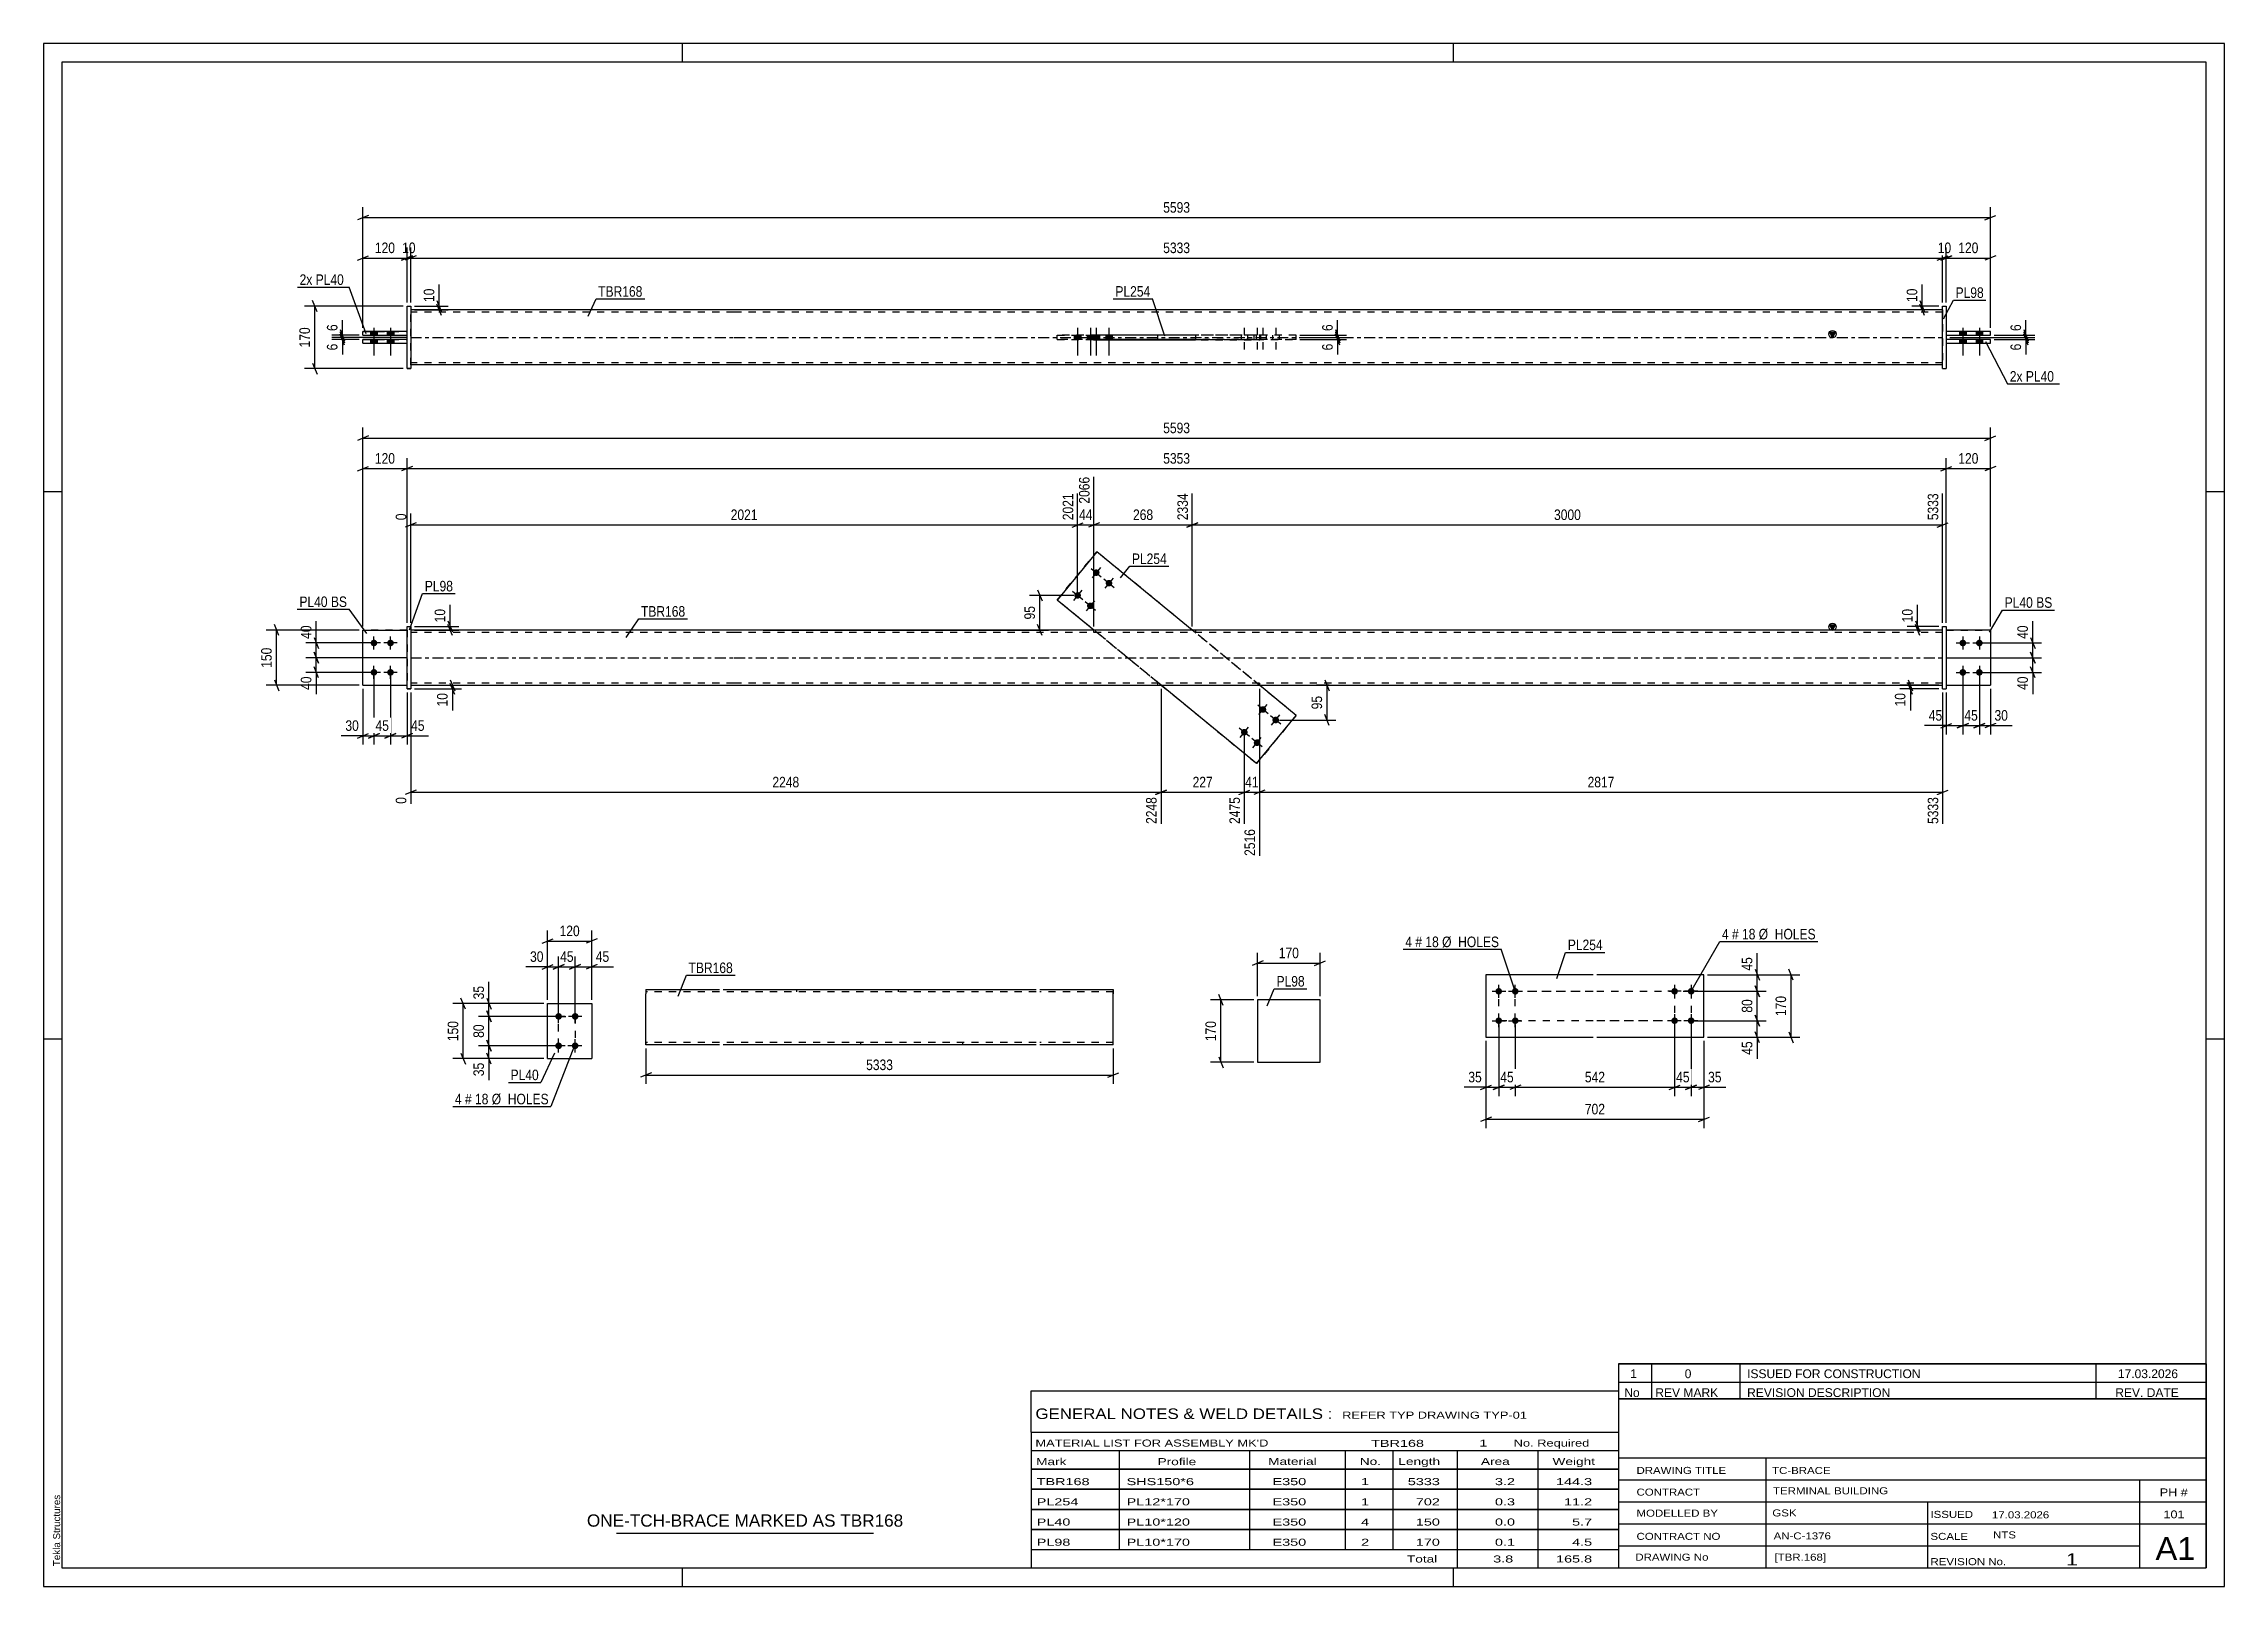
# Paper-space layout 'Layout1' of a CAD drawing. Header units: millimetres. Extents: x 0 to 594, y 0 to 420.
# The model-space entities are those that its viewports show. They can reach past a viewport. Long polylines and large blocks are cut down to what shows.
import ezdxf

# ---------------------------------------------------------------- set-up
doc = ezdxf.new("R2010")
doc.units = ezdxf.units.MM
doc.linetypes.add('DXK_LINE_DOT2', pattern=[3.9198, 1.9599, -1.9599])
doc.linetypes.add('DXK_LINE_DOT3', pattern=[5.9187, 2.979, -0.9799, 0.9799, -0.9799])
doc.layers.add('Viewport layer', color=7, linetype='Continuous', plot=False)
doc.styles.add('Arial', font='ARIAL.TTF', dxfattribs={"height": 0.2})
doc.styles.add('Arial Narrow', font='ARIALN.TTF', dxfattribs={"height": 0.2})

# ---------------------------------------------------------------- blocks, each defined once
blk = doc.blocks.new('Unknown-580611634-1130')
at = {"color": 5, "linetype": 'Continuous'}
for p, q in [((594, 420), (0, 420)), ((0, 420), (0, 0)), ((174, 415), (174, 420)), ((384, 415), (384, 420)), ((594, 0), (594, 420)), ((589, 415), (5, 415)), ((5, 415), (5, 5)), ((589, 5), (589, 415)), ((5, 298), (0, 298)), ((594, 298), (589, 298)), ((5, 149), (0, 149)), ((594, 149), (589, 149)), ((0, 0), (594, 0)), ((5, 5), (589, 5)), ((174, 0), (174, 5)), ((384, 0), (384, 5))]:
    blk.add_line(p, q, dxfattribs=at)
at = {"color": 174, "linetype": 'Continuous', "style": 'Arial'}
blk.add_text('Tekla Structures', height=1.9102, rotation=90, dxfattribs=at).set_placement((4.5, 5.5))
blk = doc.blocks.new('Part-580611634-3568 - 3567')
at = {"color": 2, "linetype": 'Continuous'}
for p, q in [((422.05, 166.5), (392.85, 166.5)), ((392.85, 166.5), (392.85, 149.5)), ((452.25, 166.5), (423.05, 166.5)), ((452.25, 149.5), (452.25, 166.5)), ((392.85, 149.5), (422.05, 149.5)), ((423.05, 149.5), (452.25, 149.5))]:
    blk.add_line(p, q, dxfattribs=at)
blk = doc.blocks.new('Bolt-580611634-3569 - 3567')
at = {"linetype": 'Continuous'}
for points in [[(444.25, 161.1, -1), (444.25, 162.9, -1)], [(448.75, 161.1, -1), (448.75, 162.9, -1)], [(444.25, 153.1, -1), (444.25, 154.9, -1)], [(448.75, 153.1, -1), (448.75, 154.9, -1)]]:
    blk.add_hatch(color=1, dxfattribs=at).paths.add_polyline_path(points)
at = {"color": 1, "linetype": 'Continuous'}
for p, q in [((446.05, 162), (442.45, 162)), ((444.25, 163.8), (444.25, 160.2)), ((450.55, 162), (446.95, 162)), ((448.75, 163.8), (448.75, 160.2)), ((444.25, 155.8), (444.25, 152.2)), ((448.75, 155.8), (448.75, 152.2)), ((446.05, 154), (442.45, 154)), ((450.55, 154), (446.95, 154))]:
    blk.add_line(p, q, dxfattribs=at)
blk = doc.blocks.new('Bolt-580611634-3570 - 3567')
at = {"linetype": 'Continuous'}
for points in [[(396.35, 162.9, -1), (396.35, 161.1, -1)], [(400.85, 162.9, -1), (400.85, 161.1, -1)], [(396.35, 154.9, -1), (396.35, 153.1, -1)], [(400.85, 154.9, -1), (400.85, 153.1, -1)]]:
    blk.add_hatch(color=1, dxfattribs=at).paths.add_polyline_path(points)
at = {"color": 1, "linetype": 'Continuous'}
for p, q in [((394.55, 162), (398.15, 162)), ((396.35, 160.2), (396.35, 163.8)), ((399.05, 162), (402.65, 162)), ((400.85, 160.2), (400.85, 163.8)), ((396.35, 152.2), (396.35, 155.8)), ((400.85, 152.2), (400.85, 155.8)), ((394.55, 154), (398.15, 154)), ((399.05, 154), (402.65, 154))]:
    blk.add_line(p, q, dxfattribs=at)
blk = doc.blocks.new('Part-580611634-2167 - 2161')
at = {"color": 2, "linetype": 'Continuous'}
for p, q in [((137.28, 143.67), (137.28, 158.67)), ((137.28, 158.67), (149.28, 158.67)), ((149.28, 158.67), (149.28, 143.67)), ((137.28, 143.67), (137.28, 143.67)), ((137.28, 143.67), (149.28, 143.67)), ((149.28, 143.67), (149.28, 143.67))]:
    blk.add_line(p, q, dxfattribs=at)
at = {"color": 7, "linetype": 'DXK_LINE_DOT2'}
for p, q in [((137.28, 158.67), (149.28, 158.67)), ((137.28, 143.67), (149.28, 143.67))]:
    blk.add_line(p, q, dxfattribs=at)
blk = doc.blocks.new('Bolt-580611634-2200 - 2161')
at = {"linetype": 'Continuous'}
for points in [[(140.28, 156.07), (140.47, 156.05), (140.65, 155.99), (140.81, 155.9), (140.95, 155.77), (141.06, 155.62), (141.14, 155.45), (141.17, 155.27), (141.17, 155.08), (141.14, 154.89), (141.06, 154.72), (140.95, 154.57), (140.81, 154.44), (140.65, 154.35), (140.47, 154.29), (140.28, 154.27), (140.09, 154.29), (139.91, 154.35), (139.75, 154.44), (139.61, 154.57), (139.5, 154.72), (139.42, 154.89), (139.38, 155.08), (139.38, 155.27), (139.42, 155.45), (139.5, 155.62), (139.61, 155.77), (139.75, 155.9), (139.91, 155.99), (140.09, 156.05)], [(144.78, 156.07), (144.97, 156.05), (145.15, 155.99), (145.31, 155.9), (145.45, 155.77), (145.56, 155.62), (145.64, 155.45), (145.67, 155.27), (145.67, 155.08), (145.64, 154.89), (145.56, 154.72), (145.45, 154.57), (145.31, 154.44), (145.15, 154.35), (144.97, 154.29), (144.78, 154.27), (144.59, 154.29), (144.41, 154.35), (144.25, 154.44), (144.11, 154.57), (144, 154.72), (143.92, 154.89), (143.88, 155.08), (143.88, 155.27), (143.92, 155.45), (144, 155.62), (144.11, 155.77), (144.25, 155.9), (144.41, 155.99), (144.59, 156.05)], [(140.28, 148.07), (140.47, 148.05), (140.65, 147.99), (140.81, 147.9), (140.95, 147.77), (141.06, 147.62), (141.14, 147.45), (141.17, 147.27), (141.17, 147.08), (141.14, 146.89), (141.06, 146.72), (140.95, 146.57), (140.81, 146.44), (140.65, 146.35), (140.47, 146.29), (140.28, 146.27), (140.09, 146.29), (139.91, 146.35), (139.75, 146.44), (139.61, 146.57), (139.5, 146.72), (139.42, 146.89), (139.38, 147.08), (139.38, 147.27), (139.42, 147.45), (139.5, 147.62), (139.61, 147.77), (139.75, 147.9), (139.91, 147.99), (140.09, 148.05)], [(144.78, 148.07), (144.97, 148.05), (145.15, 147.99), (145.31, 147.9), (145.45, 147.77), (145.56, 147.62), (145.64, 147.45), (145.67, 147.27), (145.67, 147.08), (145.64, 146.89), (145.56, 146.72), (145.45, 146.57), (145.31, 146.44), (145.15, 146.35), (144.97, 146.29), (144.78, 146.27), (144.59, 146.29), (144.41, 146.35), (144.25, 146.44), (144.11, 146.57), (144, 146.72), (143.92, 146.89), (143.88, 147.08), (143.88, 147.27), (143.92, 147.45), (144, 147.62), (144.11, 147.77), (144.25, 147.9), (144.41, 147.99), (144.59, 148.05)]]:
    blk.add_hatch(color=1, dxfattribs=at).paths.add_polyline_path(points)
at = {"color": 1, "linetype": 'Continuous'}
for p, q in [((142.08, 155.17), (138.48, 155.17)), ((140.28, 153.37), (140.28, 156.97)), ((146.58, 155.17), (142.98, 155.17)), ((144.78, 153.37), (144.78, 156.97)), ((140.28, 145.37), (140.28, 148.97)), ((144.78, 145.37), (144.78, 148.97)), ((142.08, 147.17), (138.48, 147.17)), ((146.58, 147.17), (142.98, 147.17))]:
    blk.add_line(p, q, dxfattribs=at)
blk = doc.blocks.new('Part-580611634-1695 - 1673')
at = {"color": 2, "linetype": 'Continuous'}
for p, q in [((530.26, 260.33), (518.26, 260.33)), ((530.26, 260.33), (530.26, 260.33)), ((530.26, 260.33), (530.26, 245.33)), ((518.26, 245.33), (530.26, 245.33))]:
    blk.add_line(p, q, dxfattribs=at)
at = {"color": 7, "linetype": 'DXK_LINE_DOT2'}
for p, q in [((518.26, 260.33), (530.26, 260.33)), ((518.26, 260.33), (518.26, 260.33)), ((518.26, 260.33), (518.26, 245.33)), ((518.26, 245.33), (530.26, 245.33))]:
    blk.add_line(p, q, dxfattribs=at)
blk = doc.blocks.new('Part-580611634-1679 - 1673')
at = {"color": 7, "linetype": 'DXK_LINE_DOT2'}
for p, q in [((86.98, 245.33), (86.98, 260.33)), ((86.98, 260.33), (98.98, 260.33)), ((98.98, 260.33), (86.98, 260.33)), ((98.98, 260.33), (98.98, 245.33)), ((86.98, 245.33), (86.98, 245.33)), ((86.98, 245.33), (98.98, 245.33)), ((86.98, 245.33), (98.98, 245.33)), ((98.98, 245.33), (98.98, 245.33))]:
    blk.add_line(p, q, dxfattribs=at)
blk = doc.blocks.new('Part-580611634-1700 - 1673')
at = {"linetype": 'Continuous'}
blk.add_hatch(color=2, dxfattribs=at).paths.add_polyline_path([(487.26, 260.33), (486.46, 261.73), (488.06, 261.73)])
at = {"color": 2, "linetype": 'Continuous'}
for p, q in [((487.26, 260.33), (486.46, 261.73)), ((486.46, 261.73), (488.06, 261.73)), ((488.06, 261.73), (487.26, 260.33)), ((187.98, 260.33), (99.98, 260.33)), ((429.16, 260.33), (188.08, 260.33)), ((517.26, 260.33), (429.26, 260.33)), ((99.98, 245.33), (187.98, 245.33)), ((188.08, 245.33), (429.16, 245.33)), ((429.26, 245.33), (517.26, 245.33))]:
    blk.add_line(p, q, dxfattribs=at)
at = {"color": 7, "linetype": 'DXK_LINE_DOT2'}
for p, q in [((99.98, 260.33), (99.98, 245.33)), ((187.98, 259.73), (99.98, 259.73)), ((429.16, 259.73), (188.08, 259.73)), ((285.98, 260.33), (285.98, 259.73)), ((313.71, 260.33), (313.71, 259.73)), ((517.26, 259.73), (429.26, 259.73)), ((517.26, 245.33), (517.26, 260.33)), ((187.98, 245.93), (99.98, 245.93)), ((429.16, 245.93), (188.08, 245.93)), ((303.53, 245.33), (303.53, 245.93)), ((331.26, 245.33), (331.26, 245.93)), ((517.26, 245.93), (429.26, 245.93))]:
    blk.add_line(p, q, dxfattribs=at)
at = {"color": 7, "linetype": 'DXK_LINE_DOT3'}
for p, q in [((99.98, 252.83), (187.98, 252.83)), ((188.08, 252.83), (429.16, 252.83)), ((429.26, 252.83), (517.26, 252.83))]:
    blk.add_line(p, q, dxfattribs=at)
at = {"color": 2, "linetype": 'Continuous'}
blk.add_circle((487.26, 261.23), 1, dxfattribs=at)
blk = doc.blocks.new('Part-580611634-1684 - 1673')
at = {"color": 2, "linetype": 'Continuous'}
for p, q in [((86.98, 245.33), (86.98, 260.33)), ((86.98, 260.33), (98.98, 260.33)), ((86.98, 245.33), (86.98, 245.33)), ((86.98, 245.33), (98.98, 245.33))]:
    blk.add_line(p, q, dxfattribs=at)
at = {"color": 7, "linetype": 'DXK_LINE_DOT2'}
for p, q in [((98.98, 260.33), (86.98, 260.33)), ((98.98, 260.33), (98.98, 245.33)), ((86.98, 245.33), (86.98, 245.33)), ((86.98, 245.33), (98.98, 245.33)), ((98.98, 245.33), (98.98, 245.33))]:
    blk.add_line(p, q, dxfattribs=at)
blk = doc.blocks.new('Part-580611634-1685 - 1673')
at = {"color": 2, "linetype": 'Continuous'}
for p, q in [((517.26, 261.33), (518.26, 261.33)), ((517.26, 244.33), (517.26, 261.33)), ((518.26, 261.33), (518.26, 244.33)), ((517.26, 244.33), (517.26, 244.33)), ((517.26, 244.33), (518.26, 244.33))]:
    blk.add_line(p, q, dxfattribs=at)
at = {"color": 7, "linetype": 'DXK_LINE_DOT2'}
for p, q in [((517.26, 261.33), (518.26, 261.33)), ((517.26, 244.33), (518.26, 244.33))]:
    blk.add_line(p, q, dxfattribs=at)
blk = doc.blocks.new('Part-580611634-1690 - 1673')
at = {"color": 7, "linetype": 'DXK_LINE_DOT2'}
for p, q in [((518.26, 260.33), (530.26, 260.33)), ((530.26, 260.33), (518.26, 260.33)), ((518.26, 260.33), (518.26, 260.33)), ((518.26, 260.33), (518.26, 245.33)), ((530.26, 260.33), (530.26, 260.33)), ((530.26, 260.33), (530.26, 245.33)), ((518.26, 245.33), (530.26, 245.33)), ((518.26, 245.33), (530.26, 245.33))]:
    blk.add_line(p, q, dxfattribs=at)
blk = doc.blocks.new('Bolt-580611634-1706 - 1673')
at = {"linetype": 'Continuous'}
for points in [[(287.28, 276.67), (287.41, 276.54), (287.52, 276.38), (287.58, 276.2), (287.61, 276.02), (287.6, 275.83), (287.55, 275.65), (287.46, 275.48), (287.34, 275.33), (287.2, 275.22), (287.03, 275.13), (286.85, 275.08), (286.66, 275.08), (286.47, 275.11), (286.3, 275.17), (286.14, 275.28), (286.01, 275.41), (285.91, 275.57), (285.84, 275.75), (285.81, 275.93), (285.82, 276.12), (285.87, 276.3), (285.96, 276.47), (286.08, 276.61), (286.23, 276.73), (286.39, 276.82), (286.58, 276.86), (286.76, 276.87), (286.95, 276.84), (287.12, 276.77)], [(290.76, 273.82), (290.89, 273.68), (290.99, 273.52), (291.06, 273.35), (291.09, 273.16), (291.08, 272.97), (291.03, 272.79), (290.94, 272.62), (290.82, 272.48), (290.68, 272.36), (290.51, 272.28), (290.33, 272.23), (290.14, 272.22), (289.95, 272.25), (289.78, 272.32), (289.62, 272.42), (289.49, 272.56), (289.39, 272.72), (289.32, 272.89), (289.29, 273.08), (289.3, 273.27), (289.35, 273.45), (289.44, 273.61), (289.56, 273.76), (289.7, 273.88), (289.87, 273.96), (290.05, 274.01), (290.24, 274.02), (290.43, 273.99), (290.6, 273.92)], [(282.21, 270.49), (282.34, 270.35), (282.44, 270.19), (282.51, 270.02), (282.54, 269.83), (282.52, 269.64), (282.47, 269.46), (282.39, 269.29), (282.27, 269.15), (282.12, 269.03), (281.95, 268.95), (281.77, 268.9), (281.58, 268.89), (281.4, 268.92), (281.22, 268.99), (281.07, 269.09), (280.93, 269.23), (280.83, 269.39), (280.77, 269.56), (280.74, 269.75), (280.75, 269.94), (280.8, 270.12), (280.89, 270.28), (281, 270.43), (281.15, 270.55), (281.32, 270.63), (281.5, 270.68), (281.69, 270.69), (281.88, 270.66), (282.05, 270.59)], [(285.69, 267.63), (285.82, 267.5), (285.92, 267.34), (285.99, 267.16), (286.01, 266.98), (286, 266.79), (285.95, 266.61), (285.87, 266.44), (285.75, 266.29), (285.6, 266.18), (285.43, 266.09), (285.25, 266.05), (285.06, 266.04), (284.88, 266.07), (284.7, 266.14), (284.54, 266.24), (284.41, 266.37), (284.31, 266.53), (284.24, 266.71), (284.22, 266.89), (284.23, 267.08), (284.28, 267.26), (284.36, 267.43), (284.48, 267.58), (284.63, 267.69), (284.8, 267.78), (284.98, 267.82), (285.17, 267.83), (285.35, 267.8), (285.53, 267.73)]]:
    blk.add_hatch(color=1, dxfattribs=at).paths.add_polyline_path(points)
at = {"color": 1, "linetype": 'Continuous'}
for p, q in [((285.32, 277.12), (288.1, 274.83)), ((287.85, 277.37), (285.57, 274.58)), ((288.8, 274.26), (291.58, 271.98)), ((291.33, 274.51), (289.05, 271.73)), ((280.25, 270.93), (283.03, 268.65)), ((282.78, 271.18), (280.49, 268.4)), ((283.72, 268.08), (286.51, 265.79)), ((286.26, 268.33), (283.97, 265.54))]:
    blk.add_line(p, q, dxfattribs=at)
blk = doc.blocks.new('Bolt-580611634-1707 - 1673')
at = {"linetype": 'Continuous'}
for points in [[(331.55, 238.02), (331.42, 238.16), (331.32, 238.31), (331.25, 238.49), (331.22, 238.68), (331.23, 238.86), (331.28, 239.05), (331.37, 239.21), (331.49, 239.36), (331.64, 239.48), (331.8, 239.56), (331.99, 239.61), (332.17, 239.62), (332.36, 239.59), (332.53, 239.52), (332.69, 239.41), (332.82, 239.28), (332.93, 239.12), (332.99, 238.94), (333.02, 238.76), (333.01, 238.57), (332.96, 238.39), (332.87, 238.22), (332.75, 238.08), (332.61, 237.96), (332.44, 237.88), (332.26, 237.83), (332.07, 237.82), (331.88, 237.85), (331.71, 237.92)], [(326.48, 231.84), (326.34, 231.97), (326.24, 232.13), (326.18, 232.31), (326.15, 232.49), (326.16, 232.68), (326.21, 232.86), (326.29, 233.03), (326.41, 233.17), (326.56, 233.29), (326.73, 233.37), (326.91, 233.42), (327.1, 233.43), (327.28, 233.4), (327.46, 233.33), (327.62, 233.23), (327.75, 233.09), (327.85, 232.94), (327.92, 232.76), (327.95, 232.57), (327.93, 232.39), (327.88, 232.2), (327.8, 232.04), (327.68, 231.89), (327.53, 231.77), (327.36, 231.69), (327.18, 231.64), (326.99, 231.63), (326.81, 231.66), (326.63, 231.73)], [(335.03, 235.17), (334.9, 235.3), (334.8, 235.46), (334.73, 235.64), (334.7, 235.82), (334.71, 236.01), (334.76, 236.19), (334.85, 236.36), (334.97, 236.5), (335.11, 236.62), (335.28, 236.71), (335.46, 236.75), (335.65, 236.76), (335.84, 236.73), (336.01, 236.66), (336.17, 236.56), (336.3, 236.42), (336.4, 236.27), (336.47, 236.09), (336.5, 235.9), (336.49, 235.72), (336.44, 235.54), (336.35, 235.37), (336.23, 235.22), (336.08, 235.11), (335.92, 235.02), (335.73, 234.97), (335.55, 234.96), (335.36, 235), (335.19, 235.06)], [(329.95, 228.98), (329.82, 229.12), (329.72, 229.27), (329.65, 229.45), (329.63, 229.64), (329.64, 229.82), (329.69, 230.01), (329.77, 230.17), (329.89, 230.32), (330.04, 230.44), (330.21, 230.52), (330.39, 230.57), (330.58, 230.58), (330.76, 230.55), (330.94, 230.48), (331.1, 230.37), (331.23, 230.24), (331.33, 230.08), (331.4, 229.91), (331.42, 229.72), (331.41, 229.53), (331.36, 229.35), (331.28, 229.18), (331.16, 229.04), (331.01, 228.92), (330.84, 228.84), (330.66, 228.79), (330.47, 228.78), (330.29, 228.81), (330.11, 228.88)]]:
    blk.add_hatch(color=1, dxfattribs=at).paths.add_polyline_path(points)
at = {"color": 1, "linetype": 'Continuous'}
for p, q in [((333.51, 237.58), (330.73, 239.86)), ((330.98, 237.33), (333.26, 240.11)), ((328.44, 231.39), (325.65, 233.67)), ((325.9, 231.14), (328.19, 233.92)), ((336.99, 234.72), (334.21, 237)), ((334.46, 234.47), (336.74, 237.25)), ((331.92, 228.54), (329.13, 230.82)), ((329.38, 228.29), (331.67, 231.07))]:
    blk.add_line(p, q, dxfattribs=at)
blk = doc.blocks.new('Bolt-580611634-1709 - 1673')
at = {"linetype": 'Continuous'}
for points in [[(89.98, 255.93), (89.79, 255.95), (89.61, 256), (89.45, 256.1), (89.31, 256.22), (89.2, 256.38), (89.12, 256.55), (89.08, 256.73), (89.08, 256.92), (89.12, 257.1), (89.2, 257.28), (89.31, 257.43), (89.45, 257.55), (89.61, 257.65), (89.79, 257.71), (89.98, 257.73), (90.16, 257.71), (90.34, 257.65), (90.51, 257.55), (90.65, 257.43), (90.76, 257.28), (90.83, 257.1), (90.87, 256.92), (90.87, 256.73), (90.83, 256.55), (90.76, 256.38), (90.65, 256.22), (90.51, 256.1), (90.34, 256), (90.16, 255.95)], [(94.48, 255.93), (94.29, 255.95), (94.11, 256), (93.95, 256.1), (93.81, 256.22), (93.7, 256.38), (93.62, 256.55), (93.58, 256.73), (93.58, 256.92), (93.62, 257.1), (93.7, 257.28), (93.81, 257.43), (93.95, 257.55), (94.11, 257.65), (94.29, 257.71), (94.48, 257.73), (94.66, 257.71), (94.84, 257.65), (95.01, 257.55), (95.15, 257.43), (95.26, 257.28), (95.33, 257.1), (95.37, 256.92), (95.37, 256.73), (95.33, 256.55), (95.26, 256.38), (95.15, 256.22), (95.01, 256.1), (94.84, 256), (94.66, 255.95)], [(89.98, 247.93), (89.79, 247.95), (89.61, 248), (89.45, 248.1), (89.31, 248.22), (89.2, 248.38), (89.12, 248.55), (89.08, 248.73), (89.08, 248.92), (89.12, 249.1), (89.2, 249.28), (89.31, 249.43), (89.45, 249.55), (89.61, 249.65), (89.79, 249.71), (89.98, 249.73), (90.16, 249.71), (90.34, 249.65), (90.51, 249.55), (90.65, 249.43), (90.76, 249.28), (90.83, 249.1), (90.87, 248.92), (90.87, 248.73), (90.83, 248.55), (90.76, 248.38), (90.65, 248.22), (90.51, 248.1), (90.34, 248), (90.16, 247.95)], [(94.48, 247.93), (94.29, 247.95), (94.11, 248), (93.95, 248.1), (93.81, 248.22), (93.7, 248.38), (93.62, 248.55), (93.58, 248.73), (93.58, 248.92), (93.62, 249.1), (93.7, 249.28), (93.81, 249.43), (93.95, 249.55), (94.11, 249.65), (94.29, 249.71), (94.48, 249.73), (94.66, 249.71), (94.84, 249.65), (95.01, 249.55), (95.15, 249.43), (95.26, 249.28), (95.33, 249.1), (95.37, 248.92), (95.37, 248.73), (95.33, 248.55), (95.26, 248.38), (95.15, 248.22), (95.01, 248.1), (94.84, 248), (94.66, 247.95)]]:
    blk.add_hatch(color=1, dxfattribs=at).paths.add_polyline_path(points)
at = {"color": 1, "linetype": 'Continuous'}
for p, q in [((91.78, 256.83), (88.18, 256.83)), ((89.98, 255.03), (89.98, 258.63)), ((96.28, 256.83), (92.68, 256.83)), ((94.48, 255.03), (94.48, 258.63)), ((89.98, 247.03), (89.98, 250.63)), ((94.48, 247.03), (94.48, 250.63)), ((91.78, 248.83), (88.18, 248.83)), ((96.28, 248.83), (92.68, 248.83))]:
    blk.add_line(p, q, dxfattribs=at)
blk = doc.blocks.new('Bolt-580611634-1710 - 1673')
at = {"linetype": 'Continuous'}
for points in [[(522.76, 257.73), (522.95, 257.71), (523.13, 257.65), (523.29, 257.55), (523.43, 257.43), (523.54, 257.28), (523.62, 257.1), (523.65, 256.92), (523.65, 256.73), (523.62, 256.55), (523.54, 256.38), (523.43, 256.22), (523.29, 256.1), (523.13, 256), (522.95, 255.95), (522.76, 255.93), (522.57, 255.95), (522.39, 256), (522.23, 256.1), (522.09, 256.22), (521.98, 256.38), (521.9, 256.55), (521.86, 256.73), (521.86, 256.92), (521.9, 257.1), (521.98, 257.28), (522.09, 257.43), (522.23, 257.55), (522.39, 257.65), (522.57, 257.71)], [(527.26, 257.73), (527.45, 257.71), (527.63, 257.65), (527.79, 257.55), (527.93, 257.43), (528.04, 257.28), (528.12, 257.1), (528.15, 256.92), (528.15, 256.73), (528.12, 256.55), (528.04, 256.38), (527.93, 256.22), (527.79, 256.1), (527.63, 256), (527.45, 255.95), (527.26, 255.93), (527.07, 255.95), (526.89, 256), (526.73, 256.1), (526.59, 256.22), (526.48, 256.38), (526.4, 256.55), (526.36, 256.73), (526.36, 256.92), (526.4, 257.1), (526.48, 257.28), (526.59, 257.43), (526.73, 257.55), (526.89, 257.65), (527.07, 257.71)], [(522.76, 249.73), (522.95, 249.71), (523.13, 249.65), (523.29, 249.55), (523.43, 249.43), (523.54, 249.28), (523.62, 249.1), (523.65, 248.92), (523.65, 248.73), (523.62, 248.55), (523.54, 248.38), (523.43, 248.22), (523.29, 248.1), (523.13, 248), (522.95, 247.95), (522.76, 247.93), (522.57, 247.95), (522.39, 248), (522.23, 248.1), (522.09, 248.22), (521.98, 248.38), (521.9, 248.55), (521.86, 248.73), (521.86, 248.92), (521.9, 249.1), (521.98, 249.28), (522.09, 249.43), (522.23, 249.55), (522.39, 249.65), (522.57, 249.71)], [(527.26, 249.73), (527.45, 249.71), (527.63, 249.65), (527.79, 249.55), (527.93, 249.43), (528.04, 249.28), (528.12, 249.1), (528.15, 248.92), (528.15, 248.73), (528.12, 248.55), (528.04, 248.38), (527.93, 248.22), (527.79, 248.1), (527.63, 248), (527.45, 247.95), (527.26, 247.93), (527.07, 247.95), (526.89, 248), (526.73, 248.1), (526.59, 248.22), (526.48, 248.38), (526.4, 248.55), (526.36, 248.73), (526.36, 248.92), (526.4, 249.1), (526.48, 249.28), (526.59, 249.43), (526.73, 249.55), (526.89, 249.65), (527.07, 249.71)]]:
    blk.add_hatch(color=1, dxfattribs=at).paths.add_polyline_path(points)
at = {"color": 1, "linetype": 'Continuous'}
for p, q in [((520.96, 256.83), (524.56, 256.83)), ((522.76, 258.63), (522.76, 255.03)), ((525.46, 256.83), (529.06, 256.83)), ((527.26, 258.63), (527.26, 255.03)), ((522.76, 250.63), (522.76, 247.03)), ((527.26, 250.63), (527.26, 247.03)), ((520.96, 248.83), (524.56, 248.83)), ((525.46, 248.83), (529.06, 248.83))]:
    blk.add_line(p, q, dxfattribs=at)
blk = doc.blocks.new('Part-580611634-1715 - 1673')
at = {"color": 2, "linetype": 'Continuous'}
for p, q in [((286.86, 281.67), (276.08, 268.53)), ((286.86, 281.67), (286.86, 281.67)), ((312.88, 260.33), (286.86, 281.67)), ((286.08, 260.33), (276.08, 268.53)), ((276.08, 268.53), (276.08, 268.53)), ((330.38, 223.98), (304.36, 245.33)), ((341.16, 237.12), (331.16, 245.33)), ((330.38, 223.98), (341.16, 237.12)), ((341.16, 237.12), (341.16, 237.12)), ((330.38, 223.98), (330.38, 223.98))]:
    blk.add_line(p, q, dxfattribs=at)
at = {"color": 7, "linetype": 'DXK_LINE_DOT2'}
for p, q in [((276.08, 268.53), (286.86, 281.67)), ((341.16, 237.12), (286.86, 281.67)), ((330.38, 223.98), (276.08, 268.53)), ((304.36, 245.33), (286.08, 260.33)), ((331.16, 245.33), (312.88, 260.33)), ((341.16, 237.12), (330.38, 223.98))]:
    blk.add_line(p, q, dxfattribs=at)
blk = doc.blocks.new('Part-580611634-1720 - 1673')
at = {"color": 2, "linetype": 'Continuous'}
for p, q in [((98.98, 261.33), (99.98, 261.33)), ((98.98, 244.33), (98.98, 261.33)), ((99.98, 261.33), (99.98, 261.33)), ((99.98, 261.33), (99.98, 244.33)), ((98.98, 244.33), (99.98, 244.33))]:
    blk.add_line(p, q, dxfattribs=at)
at = {"color": 7, "linetype": 'DXK_LINE_DOT2'}
for p, q in [((98.98, 261.33), (99.98, 261.33)), ((99.98, 244.33), (98.98, 244.33)), ((98.98, 244.33), (98.98, 244.33)), ((99.98, 244.33), (99.98, 244.33))]:
    blk.add_line(p, q, dxfattribs=at)
blk = doc.blocks.new('Part-580611634-1418 - 1367')
at = {"color": 2, "linetype": 'Continuous'}
for p, q in [((86.98, 338.43), (86.98, 339.43)), ((98.98, 339.43), (86.98, 339.43)), ((86.98, 338.43), (86.98, 338.43)), ((86.98, 338.43), (98.98, 338.43))]:
    blk.add_line(p, q, dxfattribs=at)
at = {"color": 7, "linetype": 'DXK_LINE_DOT2'}
for p, q in [((86.98, 339.43), (98.98, 339.43)), ((98.98, 338.43), (98.98, 339.43)), ((86.98, 338.43), (98.98, 338.43))]:
    blk.add_line(p, q, dxfattribs=at)
blk = doc.blocks.new('Bolt-580611634-1370 - 1367')
at = {"linetype": 'Continuous'}
for points in [[(89.08, 340.63), (90.88, 340.63), (90.88, 341.63), (89.08, 341.63)], [(89.08, 340.63), (90.88, 340.63), (90.88, 341.63), (89.08, 341.63)], [(89.08, 338.43), (90.88, 338.43), (90.88, 339.43), (89.08, 339.43)], [(89.08, 338.43), (90.88, 338.43), (90.88, 339.43), (89.08, 339.43)], [(93.58, 340.63), (95.38, 340.63), (95.38, 341.63), (93.58, 341.63)], [(93.58, 340.63), (95.38, 340.63), (95.38, 341.63), (93.58, 341.63)], [(93.58, 338.43), (95.38, 338.43), (95.38, 339.43), (93.58, 339.43)], [(93.58, 338.43), (95.38, 338.43), (95.38, 339.43), (93.58, 339.43)]]:
    blk.add_hatch(color=1, dxfattribs=at).paths.add_polyline_path(points)
at = {"color": 1, "linetype": 'Continuous'}
for p, q in [((89.08, 341.63), (89.08, 340.63)), ((89.08, 341.63), (89.08, 340.63)), ((89.08, 339.43), (89.08, 338.43)), ((89.08, 339.43), (89.08, 338.43)), ((89.98, 342.63), (89.98, 335.13)), ((89.98, 342.63), (89.98, 335.13)), ((90.88, 341.63), (90.88, 340.63)), ((90.88, 341.63), (90.88, 340.63)), ((90.88, 339.43), (90.88, 338.43)), ((90.88, 339.43), (90.88, 338.43)), ((93.58, 341.63), (93.58, 340.63)), ((93.58, 341.63), (93.58, 340.63)), ((93.58, 339.43), (93.58, 338.43)), ((93.58, 339.43), (93.58, 338.43)), ((94.48, 342.63), (94.48, 335.13)), ((94.48, 342.63), (94.48, 335.13)), ((95.38, 341.63), (95.38, 340.63)), ((95.38, 341.63), (95.38, 340.63)), ((95.38, 339.43), (95.38, 338.43)), ((95.38, 339.43), (95.38, 338.43))]:
    blk.add_line(p, q, dxfattribs=at)
blk = doc.blocks.new('Bolt-580611634-1435 - 1367')
at = {"color": 1, "linetype": 'DXK_LINE_DOT2'}
for p, q in [((326.15, 340.63), (326.15, 339.43)), ((327.05, 342.63), (327.05, 335.13)), ((327.95, 340.63), (327.95, 339.43)), ((329.63, 340.63), (329.63, 339.43)), ((330.53, 342.63), (330.53, 335.13)), ((331.22, 340.63), (331.22, 339.43)), ((331.43, 340.63), (331.43, 339.43)), ((332.12, 342.63), (332.12, 335.13)), ((333.02, 340.63), (333.02, 339.43)), ((334.7, 340.63), (334.7, 339.43)), ((335.6, 342.63), (335.6, 335.13)), ((336.5, 340.63), (336.5, 339.43))]:
    blk.add_line(p, q, dxfattribs=at)
blk = doc.blocks.new('Bolt-580611634-1371 - 1367')
at = {"linetype": 'Continuous'}
for points in [[(523.66, 341.63), (521.86, 341.63), (521.86, 340.63), (523.66, 340.63)], [(523.66, 341.63), (521.86, 341.63), (521.86, 340.63), (523.66, 340.63)], [(523.66, 339.43), (521.86, 339.43), (521.86, 338.43), (523.66, 338.43)], [(523.66, 339.43), (521.86, 339.43), (521.86, 338.43), (523.66, 338.43)], [(528.16, 341.63), (526.36, 341.63), (526.36, 340.63), (528.16, 340.63)], [(528.16, 341.63), (526.36, 341.63), (526.36, 340.63), (528.16, 340.63)], [(528.16, 339.43), (526.36, 339.43), (526.36, 338.43), (528.16, 338.43)], [(528.16, 339.43), (526.36, 339.43), (526.36, 338.43), (528.16, 338.43)]]:
    blk.add_hatch(color=1, dxfattribs=at).paths.add_polyline_path(points)
at = {"color": 1, "linetype": 'Continuous'}
for p, q in [((521.86, 341.63), (521.86, 340.63)), ((521.86, 341.63), (521.86, 340.63)), ((521.86, 339.43), (521.86, 338.43)), ((521.86, 339.43), (521.86, 338.43)), ((522.76, 342.63), (522.76, 335.13)), ((522.76, 342.63), (522.76, 335.13)), ((523.66, 341.63), (523.66, 340.63)), ((523.66, 341.63), (523.66, 340.63)), ((523.66, 339.43), (523.66, 338.43)), ((523.66, 339.43), (523.66, 338.43)), ((526.36, 341.63), (526.36, 340.63)), ((526.36, 341.63), (526.36, 340.63)), ((526.36, 339.43), (526.36, 338.43)), ((526.36, 339.43), (526.36, 338.43)), ((527.26, 342.63), (527.26, 335.13)), ((527.26, 342.63), (527.26, 335.13)), ((528.16, 341.63), (528.16, 340.63)), ((528.16, 341.63), (528.16, 340.63)), ((528.16, 339.43), (528.16, 338.43)), ((528.16, 339.43), (528.16, 338.43))]:
    blk.add_line(p, q, dxfattribs=at)
blk = doc.blocks.new('Part-580611634-1456 - 1367')
at = {"linetype": 'Continuous'}
blk.add_hatch(color=2, dxfattribs=at).paths.add_polyline_path([(487.26, 340.03), (486.46, 341.43), (488.06, 341.43)])
at = {"color": 2, "linetype": 'Continuous'}
for p, q in [((187.98, 347.53), (99.98, 347.53)), ((429.16, 347.53), (188.08, 347.53)), ((517.26, 347.53), (429.26, 347.53)), ((285.98, 340.73), (285.98, 340.63)), ((285.98, 340.73), (313.71, 340.73)), ((285.98, 340.73), (285.98, 340.73)), ((285.98, 339.33), (285.98, 339.43)), ((285.98, 339.33), (313.71, 339.33)), ((303.53, 340.73), (303.53, 340.63)), ((303.53, 339.33), (303.53, 339.43)), ((313.71, 340.73), (313.71, 339.33)), ((487.26, 340.03), (486.46, 341.43)), ((486.46, 341.43), (488.06, 341.43)), ((488.06, 341.43), (487.26, 340.03)), ((187.98, 332.53), (99.98, 332.53)), ((429.16, 332.53), (188.08, 332.53)), ((517.26, 332.53), (429.26, 332.53))]:
    blk.add_line(p, q, dxfattribs=at)
at = {"color": 7, "linetype": 'DXK_LINE_DOT2'}
for p, q in [((99.98, 332.53), (99.98, 347.53)), ((187.98, 346.93), (99.98, 346.93)), ((429.16, 346.93), (188.08, 346.93)), ((517.26, 346.93), (429.26, 346.93)), ((517.26, 347.53), (517.26, 332.53)), ((285.98, 340.73), (313.71, 340.73)), ((285.98, 340.63), (285.98, 339.43)), ((285.98, 339.33), (313.71, 339.33)), ((303.53, 340.73), (331.26, 340.73)), ((303.53, 340.73), (303.53, 340.73)), ((303.53, 340.73), (331.26, 340.73)), ((303.53, 340.63), (303.53, 340.73)), ((303.53, 339.43), (303.53, 340.63)), ((303.53, 339.33), (303.53, 339.33)), ((303.53, 339.33), (303.53, 339.33)), ((331.26, 339.33), (303.53, 339.33)), ((303.53, 339.33), (331.26, 339.33)), ((331.26, 340.73), (331.26, 339.33)), ((187.98, 333.13), (99.98, 333.13)), ((429.16, 333.13), (188.08, 333.13)), ((517.26, 333.13), (429.26, 333.13))]:
    blk.add_line(p, q, dxfattribs=at)
at = {"color": 7, "linetype": 'DXK_LINE_DOT3'}
for p, q in [((99.98, 340.03), (187.98, 340.03)), ((188.08, 340.03), (429.16, 340.03)), ((429.26, 340.03), (517.26, 340.03))]:
    blk.add_line(p, q, dxfattribs=at)
at = {"color": 2, "linetype": 'Continuous'}
blk.add_circle((487.26, 340.93), 1, dxfattribs=at)
blk = doc.blocks.new('Part-580611634-1413 - 1367')
at = {"color": 2, "linetype": 'Continuous'}
for p, q in [((86.98, 340.63), (86.98, 341.63)), ((98.98, 341.63), (86.98, 341.63)), ((86.98, 340.63), (86.98, 340.63)), ((86.98, 340.63), (98.98, 340.63))]:
    blk.add_line(p, q, dxfattribs=at)
at = {"color": 7, "linetype": 'DXK_LINE_DOT2'}
for p, q in [((86.98, 341.63), (98.98, 341.63)), ((86.98, 340.63), (98.98, 340.63)), ((98.98, 340.63), (98.98, 341.63))]:
    blk.add_line(p, q, dxfattribs=at)
blk = doc.blocks.new('Part-580611634-1461 - 1367')
at = {"color": 2, "linetype": 'Continuous'}
for p, q in [((530.26, 339.43), (518.26, 339.43)), ((530.26, 338.43), (530.26, 339.43)), ((518.26, 338.43), (530.26, 338.43))]:
    blk.add_line(p, q, dxfattribs=at)
at = {"color": 7, "linetype": 'DXK_LINE_DOT2'}
for p, q in [((518.26, 339.43), (518.26, 338.43)), ((530.26, 339.43), (518.26, 339.43)), ((518.26, 338.43), (530.26, 338.43))]:
    blk.add_line(p, q, dxfattribs=at)
blk = doc.blocks.new('Part-580611634-1397 - 1367')
at = {"color": 2, "linetype": 'Continuous'}
for p, q in [((276.08, 339.43), (276.08, 340.63)), ((286.86, 339.43), (286.86, 340.63)), ((313.71, 340.63), (286.86, 340.63)), ((313.71, 339.43), (286.86, 339.43))]:
    blk.add_line(p, q, dxfattribs=at)
at = {"color": 7, "linetype": 'DXK_LINE_DOT2'}
for p, q in [((330.38, 340.63), (276.08, 340.63)), ((276.08, 340.63), (286.86, 340.63)), ((276.08, 339.43), (330.38, 339.43)), ((286.86, 339.43), (276.08, 339.43)), ((341.16, 340.63), (313.71, 340.63)), ((341.16, 339.43), (313.71, 339.43)), ((330.38, 339.43), (330.38, 340.63)), ((341.16, 340.63), (330.38, 340.63)), ((330.38, 339.43), (341.16, 339.43)), ((341.16, 339.43), (341.16, 340.63))]:
    blk.add_line(p, q, dxfattribs=at)
blk = doc.blocks.new('Part-580611634-1398 - 1367')
at = {"color": 2, "linetype": 'Continuous'}
for p, q in [((98.98, 348.53), (99.98, 348.53)), ((98.98, 331.53), (98.98, 348.53)), ((99.98, 348.53), (99.98, 348.53)), ((99.98, 348.53), (99.98, 331.53)), ((99.98, 331.53), (98.98, 331.53)), ((98.98, 331.53), (98.98, 331.53))]:
    blk.add_line(p, q, dxfattribs=at)
at = {"color": 7, "linetype": 'DXK_LINE_DOT2'}
for p, q in [((98.98, 348.53), (99.98, 348.53)), ((98.98, 331.53), (99.98, 331.53)), ((98.98, 331.53), (98.98, 331.53))]:
    blk.add_line(p, q, dxfattribs=at)
blk = doc.blocks.new('Part-580611634-1433 - 1367')
at = {"color": 2, "linetype": 'Continuous'}
for p, q in [((517.26, 348.53), (517.26, 348.53)), ((517.26, 331.53), (517.26, 348.53)), ((517.26, 348.53), (518.26, 348.53)), ((518.26, 348.53), (518.26, 348.53)), ((518.26, 348.53), (518.26, 331.53)), ((517.26, 331.53), (518.26, 331.53)), ((517.26, 331.53), (517.26, 331.53)), ((518.26, 331.53), (518.26, 331.53))]:
    blk.add_line(p, q, dxfattribs=at)
at = {"color": 7, "linetype": 'DXK_LINE_DOT2'}
for p, q in [((517.26, 348.53), (518.26, 348.53)), ((517.26, 331.53), (518.26, 331.53)), ((518.26, 331.53), (518.26, 331.53))]:
    blk.add_line(p, q, dxfattribs=at)
blk = doc.blocks.new('Bolt-580611634-1436 - 1367')
at = {"linetype": 'Continuous'}
for points in [[(282.54, 340.63), (280.74, 340.63), (280.74, 339.43), (282.54, 339.43)], [(286.02, 340.63), (284.22, 340.63), (284.22, 339.43), (286.02, 339.43)], [(287.61, 340.63), (285.81, 340.63), (285.81, 339.43), (287.61, 339.43)], [(291.09, 340.63), (289.29, 340.63), (289.29, 339.43), (291.09, 339.43)]]:
    blk.add_hatch(color=1, dxfattribs=at).paths.add_polyline_path(points)
at = {"color": 1, "linetype": 'Continuous'}
for p, q in [((280.74, 340.63), (280.74, 339.43)), ((281.64, 342.63), (281.64, 335.13)), ((282.54, 340.63), (282.54, 339.43)), ((284.22, 340.63), (284.22, 339.43)), ((285.12, 342.63), (285.12, 335.13)), ((285.81, 340.63), (285.81, 339.43)), ((286.02, 340.63), (286.02, 339.43)), ((286.71, 342.63), (286.71, 335.13)), ((287.61, 340.63), (287.61, 339.43)), ((289.29, 340.63), (289.29, 339.43)), ((290.19, 342.63), (290.19, 335.13)), ((291.09, 340.63), (291.09, 339.43))]:
    blk.add_line(p, q, dxfattribs=at)
blk = doc.blocks.new('Part-580611634-1466 - 1367')
at = {"color": 2, "linetype": 'Continuous'}
for p, q in [((530.26, 341.63), (518.26, 341.63)), ((518.26, 340.63), (530.26, 340.63)), ((530.26, 340.63), (530.26, 341.63))]:
    blk.add_line(p, q, dxfattribs=at)
at = {"color": 7, "linetype": 'DXK_LINE_DOT2'}
for p, q in [((518.26, 341.63), (518.26, 340.63)), ((530.26, 341.63), (518.26, 341.63)), ((518.26, 340.63), (530.26, 340.63))]:
    blk.add_line(p, q, dxfattribs=at)
blk = doc.blocks.new('Part-580611634-2404 - 2398')
at = {"color": 2, "linetype": 'Continuous'}
for p, q in [((347.68, 159.67), (330.68, 159.67)), ((330.68, 159.67), (330.68, 142.67)), ((347.68, 142.67), (347.68, 159.67)), ((330.68, 142.67), (347.68, 142.67))]:
    blk.add_line(p, q, dxfattribs=at)
blk = doc.blocks.new('Part-580611634-2436 - 2428')
at = {"color": 2, "linetype": 'Continuous'}
for p, q in [((164.06, 162.47), (164.06, 161.27)), ((164.06, 162.47), (184.06, 162.47)), ((164.06, 148.21), (164.06, 161.27)), ((185.06, 162.47), (270.34, 162.47)), ((271.34, 162.47), (291.34, 162.47)), ((291.34, 162.47), (291.34, 162.38)), ((291.34, 162.38), (291.34, 161.27)), ((291.34, 147.47), (291.34, 161.27)), ((164.06, 147.56), (164.06, 148.21)), ((164.06, 147.47), (164.06, 147.56)), ((184.06, 147.47), (164.06, 147.47)), ((270.34, 147.47), (185.06, 147.47)), ((291.34, 147.47), (271.34, 147.47))]:
    blk.add_line(p, q, dxfattribs=at)
at = {"color": 7, "linetype": 'DXK_LINE_DOT2'}
for p, q in [((184.06, 161.87), (164.06, 161.87)), ((270.34, 161.87), (185.06, 161.87)), ((205.06, 162.47), (205.06, 161.87)), ((232.79, 162.47), (232.79, 161.87)), ((291.34, 161.87), (271.34, 161.87)), ((291.34, 161.27), (291.34, 162.12)), ((164.06, 148.21), (164.06, 147.82)), ((164.06, 148.07), (164.06, 148.12)), ((184.06, 148.07), (164.06, 148.07)), ((270.34, 148.07), (185.06, 148.07)), ((222.61, 147.47), (222.61, 148.07)), ((250.34, 147.47), (250.34, 148.07)), ((291.34, 148.07), (271.34, 148.07)), ((291.34, 148.07), (291.34, 148.12))]:
    blk.add_line(p, q, dxfattribs=at)
blk = doc.blocks.new('Rectangle-580611634-3745 - 3567')
at = {"color": 1, "linetype": 'DXK_LINE_DOT2'}
for p, q in [((396.35, 162), (422.05, 162)), ((396.35, 154), (396.35, 162)), ((423.05, 162), (448.75, 162)), ((448.75, 162), (448.75, 154)), ((422.05, 154), (396.35, 154)), ((448.75, 154), (423.05, 154))]:
    blk.add_line(p, q, dxfattribs=at)
blk = doc.blocks.new('Rectangle-580611634-2384 - 2161')
at = {"color": 1, "linetype": 'DXK_LINE_DOT2'}
blk.add_lwpolyline([(140.28, 155.17), (144.78, 155.17), (144.78, 147.17), (140.28, 147.17), (140.28, 155.17)], close=True, dxfattribs=at)
blk = doc.blocks.new('Rectangle-580611634-3755 - 3567')
at = {"color": 1, "linetype": 'DXK_LINE_DOT2'}
for p, q in [((400.85, 162), (422.05, 162)), ((400.85, 154), (400.85, 162)), ((423.05, 162), (444.25, 162)), ((444.25, 162), (444.25, 154)), ((422.05, 154), (400.85, 154)), ((444.25, 154), (423.05, 154))]:
    blk.add_line(p, q, dxfattribs=at)
blk = doc.blocks.new('StraightDimension-580611634-3575 - 3567')
at = {"color": 7, "linetype": 'Continuous'}
for p, q in [((448.75, 153), (448.75, 133.47)), ((452.25, 148.5), (452.25, 133.47)), ((447.25, 135.27), (450.25, 136.47)), ((448.75, 135.87), (452.25, 135.87)), ((453.75, 136.47), (450.75, 135.27))]:
    blk.add_line(p, q, dxfattribs=at)
at = {"color": 0}
blk.add_wipeout([(457.63, 136.62), (457.63, 140.82), (452.77, 140.82), (452.77, 136.62)], dxfattribs=at)
at = {"color": 7, "linetype": 'Continuous'}
blk.add_line((452.25, 135.87), (458.16, 135.87), dxfattribs=at)
blk.add_line((452.25, 135.87), (458.16, 135.87), dxfattribs=at)
at = {"color": 3, "style": 'Arial Narrow'}
blk.add_text('35', height=2.863, dxfattribs=at).set_placement((453.37, 137.22))
blk = doc.blocks.new('StraightDimension-580611634-3721 - 3567')
at = {"color": 7, "linetype": 'Continuous'}
for p, q in [((449.75, 162), (469.17, 162)), ((466.17, 163.5), (467.37, 160.5)), ((466.77, 154), (466.77, 162)), ((467.37, 152.5), (466.17, 155.5)), ((449.75, 154), (469.17, 154))]:
    blk.add_line(p, q, dxfattribs=at)
at = {"color": 0}
blk.add_wipeout([(466.02, 160.43), (461.82, 160.43), (461.82, 155.58), (466.02, 155.58)], dxfattribs=at)
at = {"color": 3, "style": 'Arial Narrow'}
blk.add_text('80', height=2.863, rotation=90.00021, dxfattribs=at).set_placement((465.42, 156.18))
blk = doc.blocks.new('StraightDimension-580611634-3576 - 3567')
at = {"color": 7, "linetype": 'Continuous'}
for p, q in [((444.25, 153), (444.25, 133.47)), ((448.75, 153), (448.75, 133.47)), ((442.75, 135.27), (445.75, 136.47)), ((444.25, 135.87), (448.75, 135.87)), ((450.25, 136.47), (447.25, 135.27))]:
    blk.add_line(p, q, dxfattribs=at)
at = {"color": 0}
blk.add_wipeout([(448.93, 136.62), (448.93, 140.82), (444.07, 140.82), (444.07, 136.62)], dxfattribs=at)
at = {"color": 3, "style": 'Arial Narrow'}
blk.add_text('45', height=2.863, dxfattribs=at).set_placement((444.67, 137.22))
blk = doc.blocks.new('StraightDimension-580611634-3577 - 3567')
at = {"color": 7, "linetype": 'Continuous'}
for p, q in [((400.85, 153), (400.85, 133.47)), ((444.25, 153), (444.25, 133.47)), ((402.35, 136.47), (399.35, 135.27)), ((400.85, 135.87), (444.25, 135.87)), ((442.75, 135.27), (445.75, 136.47))]:
    blk.add_line(p, q, dxfattribs=at)
at = {"color": 0}
blk.add_wipeout([(425.89, 136.62), (425.89, 140.82), (419.21, 140.82), (419.21, 136.62)], dxfattribs=at)
at = {"color": 3, "style": 'Arial Narrow'}
blk.add_text('542', height=2.863, dxfattribs=at).set_placement((419.81, 137.22))
blk = doc.blocks.new('StraightDimension-580611634-3578 - 3567')
at = {"color": 7, "linetype": 'Continuous'}
for p, q in [((396.35, 153), (396.35, 133.47)), ((400.85, 153), (400.85, 133.47)), ((394.85, 135.27), (397.85, 136.47)), ((396.35, 135.87), (400.85, 135.87)), ((402.35, 136.47), (399.35, 135.27))]:
    blk.add_line(p, q, dxfattribs=at)
at = {"color": 0}
blk.add_wipeout([(401.03, 136.62), (401.03, 140.82), (396.17, 140.82), (396.17, 136.62)], dxfattribs=at)
at = {"color": 3, "style": 'Arial Narrow'}
blk.add_text('45', height=2.863, dxfattribs=at).set_placement((396.77, 137.22))
blk = doc.blocks.new('StraightDimension-580611634-3579 - 3567')
at = {"color": 7, "linetype": 'Continuous'}
for p, q in [((392.85, 148.5), (392.85, 133.47)), ((396.35, 153), (396.35, 133.47)), ((391.35, 135.27), (394.35, 136.47)), ((392.85, 135.87), (396.35, 135.87)), ((397.85, 136.47), (394.85, 135.27))]:
    blk.add_line(p, q, dxfattribs=at)
at = {"color": 0}
blk.add_wipeout([(392.32, 136.62), (392.32, 140.82), (387.47, 140.82), (387.47, 136.62)], dxfattribs=at)
at = {"color": 7, "linetype": 'Continuous'}
blk.add_line((392.85, 135.87), (386.94, 135.87), dxfattribs=at)
blk.add_line((392.85, 135.87), (386.94, 135.87), dxfattribs=at)
at = {"color": 3, "style": 'Arial Narrow'}
blk.add_text('35', height=2.863, dxfattribs=at).set_placement((388.07, 137.22))
blk = doc.blocks.new('StraightDimension-580611634-3595 - 3567')
at = {"color": 7, "linetype": 'Continuous'}
for p, q in [((392.85, 148.5), (392.85, 124.75)), ((452.25, 148.5), (452.25, 124.75)), ((394.35, 127.75), (391.35, 126.55)), ((392.85, 127.15), (452.25, 127.15)), ((450.75, 126.55), (453.75, 127.75))]:
    blk.add_line(p, q, dxfattribs=at)
at = {"color": 0}
blk.add_wipeout([(425.89, 127.9), (425.89, 132.1), (419.21, 132.1), (419.21, 127.9)], dxfattribs=at)
at = {"color": 3, "style": 'Arial Narrow'}
blk.add_text('702', height=2.863, dxfattribs=at).set_placement((419.81, 128.5))
blk = doc.blocks.new('StraightDimension-580611634-3615 - 3567')
at = {"color": 7, "linetype": 'Continuous'}
for p, q in [((453.25, 166.5), (478.36, 166.5)), ((476.56, 165), (475.36, 168)), ((475.96, 149.5), (475.96, 166.5)), ((453.25, 149.5), (478.36, 149.5)), ((475.36, 151), (476.56, 148))]:
    blk.add_line(p, q, dxfattribs=at)
at = {"color": 0}
blk.add_wipeout([(475.21, 161.35), (471.01, 161.35), (471.01, 154.66), (475.21, 154.66)], dxfattribs=at)
at = {"color": 3, "style": 'Arial Narrow'}
blk.add_text('170', height=2.863, rotation=90.00021, dxfattribs=at).set_placement((474.61, 155.26))
blk = doc.blocks.new('StraightDimension-580611634-3720 - 3567')
at = {"color": 7, "linetype": 'Continuous'}
for p, q in [((453.25, 166.5), (469.17, 166.5)), ((466.17, 168), (467.37, 165)), ((466.77, 162), (466.77, 166.5)), ((449.75, 162), (469.17, 162)), ((467.37, 160.5), (466.17, 163.5))]:
    blk.add_line(p, q, dxfattribs=at)
at = {"color": 0}
blk.add_wipeout([(466.02, 171.89), (461.82, 171.89), (461.82, 167.03), (466.02, 167.03)], dxfattribs=at)
at = {"color": 7, "linetype": 'Continuous'}
blk.add_line((466.77, 166.5), (466.77, 172.41), dxfattribs=at)
blk.add_line((466.77, 166.5), (466.77, 172.41), dxfattribs=at)
at = {"color": 3, "style": 'Arial Narrow'}
blk.add_text('45', height=2.863, rotation=90.00021, dxfattribs=at).set_placement((465.42, 167.63))
blk = doc.blocks.new('StraightDimension-580611634-3722 - 3567')
at = {"color": 7, "linetype": 'Continuous'}
for p, q in [((466.17, 155.5), (467.37, 152.5)), ((449.75, 154), (469.17, 154)), ((453.25, 149.5), (469.17, 149.5)), ((467.37, 148), (466.17, 151)), ((466.77, 149.5), (466.77, 154))]:
    blk.add_line(p, q, dxfattribs=at)
at = {"color": 0}
blk.add_wipeout([(466.02, 148.98), (461.82, 148.98), (461.82, 144.12), (466.02, 144.12)], dxfattribs=at)
at = {"color": 7, "linetype": 'Continuous'}
blk.add_line((466.77, 149.5), (466.77, 143.6), dxfattribs=at)
blk.add_line((466.77, 149.5), (466.77, 143.6), dxfattribs=at)
at = {"color": 3, "style": 'Arial Narrow'}
blk.add_text('45', height=2.863, rotation=90.00021, dxfattribs=at).set_placement((465.42, 144.72))
blk = doc.blocks.new('StraightDimension-580611634-2344 - 2161')
at = {"color": 7, "linetype": 'Continuous'}
for p, q in [((138.78, 168.07), (141.78, 169.27)), ((140.28, 156.17), (140.28, 171.52)), ((140.28, 168.67), (144.78, 168.67)), ((146.28, 169.27), (143.28, 168.07)), ((144.78, 156.17), (144.78, 171.52))]:
    blk.add_line(p, q, dxfattribs=at)
at = {"color": 0}
blk.add_wipeout([(144.96, 169.42), (144.96, 173.62), (140.1, 173.62), (140.1, 169.42)], dxfattribs=at)
at = {"color": 3, "style": 'Arial Narrow'}
blk.add_text('45', height=2.863, dxfattribs=at).set_placement((140.7, 170.02))
blk = doc.blocks.new('StraightDimension-580611634-2300 - 2161')
at = {"color": 7, "linetype": 'Continuous'}
for p, q in [((136.28, 158.67), (118.43, 158.67)), ((139.28, 155.17), (118.43, 155.17)), ((120.68, 160.17), (121.88, 157.17)), ((121.88, 153.67), (120.68, 156.67)), ((121.28, 155.17), (121.28, 158.67))]:
    blk.add_line(p, q, dxfattribs=at)
at = {"color": 0}
blk.add_wipeout([(120.53, 164.05), (116.33, 164.05), (116.33, 159.2), (120.53, 159.2)], dxfattribs=at)
at = {"color": 7, "linetype": 'Continuous'}
blk.add_line((121.28, 158.67), (121.28, 164.58), dxfattribs=at)
blk.add_line((121.28, 158.67), (121.28, 164.58), dxfattribs=at)
at = {"color": 3, "style": 'Arial Narrow'}
blk.add_text('35', height=2.863, rotation=90.00021, dxfattribs=at).set_placement((119.93, 159.8))
blk = doc.blocks.new('StraightDimension-580611634-2277 - 2161')
at = {"color": 7, "linetype": 'Continuous'}
for p, q in [((120.68, 148.67), (121.88, 145.67)), ((139.28, 147.17), (118.43, 147.17)), ((136.28, 143.67), (118.43, 143.67)), ((121.88, 142.17), (120.68, 145.17)), ((121.28, 143.67), (121.28, 147.17))]:
    blk.add_line(p, q, dxfattribs=at)
at = {"color": 0}
blk.add_wipeout([(120.53, 143.15), (116.33, 143.15), (116.33, 138.29), (120.53, 138.29)], dxfattribs=at)
at = {"color": 7, "linetype": 'Continuous'}
blk.add_line((121.28, 143.67), (121.28, 137.77), dxfattribs=at)
blk.add_line((121.28, 143.67), (121.28, 137.77), dxfattribs=at)
at = {"color": 3, "style": 'Arial Narrow'}
blk.add_text('35', height=2.863, rotation=90.00021, dxfattribs=at).set_placement((119.93, 138.89))
blk = doc.blocks.new('StraightDimension-580611634-2290 - 2161')
at = {"color": 7, "linetype": 'Continuous'}
for p, q in [((139.28, 155.17), (118.43, 155.17)), ((120.68, 156.67), (121.88, 153.67)), ((121.28, 147.17), (121.28, 155.17)), ((121.88, 145.67), (120.68, 148.67)), ((139.28, 147.17), (118.43, 147.17))]:
    blk.add_line(p, q, dxfattribs=at)
at = {"color": 0}
blk.add_wipeout([(120.53, 153.6), (116.33, 153.6), (116.33, 148.74), (120.53, 148.74)], dxfattribs=at)
at = {"color": 3, "style": 'Arial Narrow'}
blk.add_text('80', height=2.863, rotation=90.00021, dxfattribs=at).set_placement((119.93, 149.34))
blk = doc.blocks.new('StraightDimension-580611634-2314 - 2161')
at = {"color": 7, "linetype": 'Continuous'}
for p, q in [((136.28, 158.67), (111.43, 158.67)), ((114.88, 157.17), (113.68, 160.17)), ((114.28, 143.67), (114.28, 158.67)), ((136.28, 143.67), (111.43, 143.67)), ((113.68, 145.17), (114.88, 142.17))]:
    blk.add_line(p, q, dxfattribs=at)
at = {"color": 0}
blk.add_wipeout([(113.53, 154.51), (109.33, 154.51), (109.33, 147.83), (113.53, 147.83)], dxfattribs=at)
at = {"color": 3, "style": 'Arial Narrow'}
blk.add_text('150', height=2.863, rotation=90.00021, dxfattribs=at).set_placement((112.93, 148.43))
blk = doc.blocks.new('StraightDimension-580611634-2331 - 2161')
at = {"color": 7, "linetype": 'Continuous'}
for p, q in [((135.78, 168.07), (138.78, 169.27)), ((137.28, 159.67), (137.28, 171.52)), ((137.28, 168.67), (140.28, 168.67)), ((141.78, 169.27), (138.78, 168.07)), ((140.28, 156.17), (140.28, 171.52))]:
    blk.add_line(p, q, dxfattribs=at)
at = {"color": 0}
blk.add_wipeout([(136.75, 169.42), (136.75, 173.62), (131.9, 173.62), (131.9, 169.42)], dxfattribs=at)
at = {"color": 7, "linetype": 'Continuous'}
blk.add_line((137.28, 168.67), (131.37, 168.67), dxfattribs=at)
blk.add_line((137.28, 168.67), (131.37, 168.67), dxfattribs=at)
at = {"color": 3, "style": 'Arial Narrow'}
blk.add_text('30', height=2.863, dxfattribs=at).set_placement((132.5, 170.02))
blk = doc.blocks.new('StraightDimension-580611634-2354 - 2161')
at = {"color": 7, "linetype": 'Continuous'}
for p, q in [((143.28, 168.07), (146.28, 169.27)), ((144.78, 156.17), (144.78, 171.52)), ((144.78, 168.67), (149.28, 168.67)), ((150.78, 169.27), (147.78, 168.07)), ((149.28, 159.67), (149.28, 171.52))]:
    blk.add_line(p, q, dxfattribs=at)
at = {"color": 0}
blk.add_wipeout([(154.66, 169.42), (154.66, 173.62), (149.8, 173.62), (149.8, 169.42)], dxfattribs=at)
at = {"color": 7, "linetype": 'Continuous'}
blk.add_line((149.28, 168.67), (155.19, 168.67), dxfattribs=at)
blk.add_line((149.28, 168.67), (155.19, 168.67), dxfattribs=at)
at = {"color": 3, "style": 'Arial Narrow'}
blk.add_text('45', height=2.863, dxfattribs=at).set_placement((150.4, 170.02))
blk = doc.blocks.new('StraightDimension-580611634-2368 - 2161')
at = {"color": 7, "linetype": 'Continuous'}
for p, q in [((137.28, 159.67), (137.28, 178.52)), ((149.28, 159.67), (149.28, 178.52)), ((135.78, 175.07), (138.78, 176.27)), ((137.28, 175.67), (149.28, 175.67)), ((150.78, 176.27), (147.78, 175.07))]:
    blk.add_line(p, q, dxfattribs=at)
at = {"color": 0}
blk.add_wipeout([(146.62, 176.42), (146.62, 180.62), (139.94, 180.62), (139.94, 176.42)], dxfattribs=at)
at = {"color": 3, "style": 'Arial Narrow'}
blk.add_text('120', height=2.863, dxfattribs=at).set_placement((140.54, 177.02))
blk = doc.blocks.new('StraightDimension-580611634-1850 - 1673')
at = {"color": 7, "linetype": 'Continuous'}
for p, q in [((331.16, 244.33), (331.16, 198.86)), ((327.05, 231.53), (327.05, 207.56)), ((325.55, 215.58), (328.55, 216.78)), ((327.05, 216.18), (331.16, 216.18)), ((332.66, 216.78), (329.66, 215.58))]:
    blk.add_line(p, q, dxfattribs=at)
at = {"color": 0}
blk.add_wipeout([(331.53, 216.93), (331.53, 221.13), (326.67, 221.13), (326.67, 216.93)], dxfattribs=at)
at = {"color": 0, "linetype": 'Continuous'}
blk.add_wipeout([(330.56, 206.78), (326.36, 206.78), (326.36, 198.26), (330.56, 198.26)], dxfattribs=at)
at = {"color": 3, "style": 'Arial Narrow'}
blk.add_text('41', height=2.863, dxfattribs=at).set_placement((327.27, 217.53))
at = {"color": 3, "linetype": 'Continuous', "style": 'Arial Narrow'}
blk.add_text('2516', height=2.863, rotation=90.00021, dxfattribs=at).set_placement((329.96, 198.86))
blk = doc.blocks.new('StraightDimension-580611634-1936 - 1673')
at = {"color": 7, "linetype": 'Continuous'}
for p, q in [((516.26, 245.33), (505.61, 245.33)), ((516.26, 244.33), (505.61, 244.33)), ((507.86, 246.83), (509.06, 243.83)), ((509.06, 242.83), (507.86, 245.83)), ((508.46, 244.33), (508.46, 245.33))]:
    blk.add_line(p, q, dxfattribs=at)
at = {"color": 0}
blk.add_wipeout([(507.71, 243.8), (503.51, 243.8), (503.51, 238.95), (507.71, 238.95)], dxfattribs=at)
at = {"color": 7, "linetype": 'Continuous'}
blk.add_line((508.46, 244.33), (508.46, 238.42), dxfattribs=at)
blk.add_line((508.46, 244.33), (508.46, 238.42), dxfattribs=at)
at = {"color": 3, "style": 'Arial Narrow'}
blk.add_text('10', height=2.863, rotation=90.00021, dxfattribs=at).set_placement((507.11, 239.55))
blk = doc.blocks.new('StraightDimension-580611634-1792 - 1673')
at = {"color": 7, "linetype": 'Continuous'}
for p, q in [((281.64, 270.79), (281.64, 297.57)), ((286.08, 261.33), (286.08, 302.07)), ((280.14, 288.36), (283.14, 289.56)), ((281.64, 288.96), (286.08, 288.96)), ((287.58, 289.56), (284.58, 288.36))]:
    blk.add_line(p, q, dxfattribs=at)
at = {"color": 0}
blk.add_wipeout([(286.28, 289.71), (286.28, 293.91), (281.43, 293.91), (281.43, 289.71)], dxfattribs=at)
at = {"color": 0, "linetype": 'Continuous'}
blk.add_wipeout([(285.48, 302.67), (281.28, 302.67), (281.28, 294.16), (285.48, 294.16)], dxfattribs=at)
at = {"color": 3, "linetype": 'Continuous', "style": 'Arial Narrow'}
blk.add_text('2066', height=2.863, rotation=90.00021, dxfattribs=at).set_placement((284.88, 294.76))
at = {"color": 3, "style": 'Arial Narrow'}
blk.add_text('44', height=2.863, dxfattribs=at).set_placement((282.03, 290.31))
blk = doc.blocks.new('StraightDimension-580611634-1955 - 1673')
at = {"color": 7, "linetype": 'Continuous'}
for p, q in [((522.76, 247.83), (522.76, 231.94)), ((527.26, 247.83), (527.26, 231.94)), ((521.26, 233.74), (524.26, 234.94)), ((522.76, 234.34), (527.26, 234.34)), ((528.76, 234.94), (525.76, 233.74))]:
    blk.add_line(p, q, dxfattribs=at)
at = {"color": 0}
blk.add_wipeout([(527.44, 235.09), (527.44, 239.29), (522.58, 239.29), (522.58, 235.09)], dxfattribs=at)
at = {"color": 3, "style": 'Arial Narrow'}
blk.add_text('45', height=2.863, dxfattribs=at).set_placement((523.18, 235.69))
blk = doc.blocks.new('StraightDimension-580611634-1891 - 1673')
at = {"color": 7, "linetype": 'Continuous'}
for p, q in [((100.98, 245.33), (113.78, 245.33)), ((100.98, 244.33), (113.78, 244.33)), ((110.78, 246.83), (111.98, 243.83)), ((111.98, 242.83), (110.78, 245.83)), ((111.38, 244.33), (111.38, 245.33))]:
    blk.add_line(p, q, dxfattribs=at)
at = {"color": 0}
blk.add_wipeout([(110.63, 243.8), (106.43, 243.8), (106.43, 238.95), (110.63, 238.95)], dxfattribs=at)
at = {"color": 7, "linetype": 'Continuous'}
blk.add_line((111.38, 244.33), (111.38, 238.42), dxfattribs=at)
blk.add_line((111.38, 244.33), (111.38, 238.42), dxfattribs=at)
at = {"color": 3, "style": 'Arial Narrow'}
blk.add_text('10', height=2.863, rotation=90.00021, dxfattribs=at).set_placement((110.03, 239.55))
blk = doc.blocks.new('StraightDimension-580611634-1827 - 1673')
at = {"color": 7, "linetype": 'Continuous'}
for p, q in [((86.98, 244.33), (86.98, 229.16)), ((89.98, 247.83), (89.98, 229.16)), ((85.48, 230.96), (88.48, 232.16)), ((91.48, 232.16), (88.48, 230.96)), ((86.98, 231.56), (89.98, 231.56))]:
    blk.add_line(p, q, dxfattribs=at)
at = {"color": 0}
blk.add_wipeout([(86.45, 232.31), (86.45, 236.51), (81.6, 236.51), (81.6, 232.31)], dxfattribs=at)
at = {"color": 7, "linetype": 'Continuous'}
blk.add_line((86.98, 231.56), (81.07, 231.56), dxfattribs=at)
blk.add_line((86.98, 231.56), (81.07, 231.56), dxfattribs=at)
at = {"color": 3, "style": 'Arial Narrow'}
blk.add_text('30', height=2.863, dxfattribs=at).set_placement((82.2, 232.91))
blk = doc.blocks.new('StraightDimension-580611634-1806 - 1673')
at = {"color": 7, "linetype": 'Continuous'}
for p, q in [((281.64, 270.79), (281.64, 297.57)), ((99.98, 262.33), (99.98, 292.09)), ((101.48, 289.56), (98.48, 288.36)), ((99.98, 288.96), (281.64, 288.96)), ((280.14, 288.36), (283.14, 289.56))]:
    blk.add_line(p, q, dxfattribs=at)
at = {"color": 0, "linetype": 'Continuous'}
for points in [[(281.04, 298.17), (276.84, 298.17), (276.84, 289.66), (281.04, 289.66)], [(99.38, 292.69), (95.18, 292.69), (95.18, 289.66), (99.38, 289.66)]]:
    blk.add_wipeout(points, dxfattribs=at)
at = {"color": 0}
blk.add_wipeout([(195.06, 289.71), (195.06, 293.91), (186.55, 293.91), (186.55, 289.71)], dxfattribs=at)
at = {"color": 3, "linetype": 'Continuous', "style": 'Arial Narrow'}
for s, height, p in [('2021', 2.863, (280.44, 290.26)), ('0', 2.86, (98.78, 290.26))]:
    blk.add_text(s, height=height, rotation=90.00021, dxfattribs=at).set_placement(p)
at = {"color": 3, "style": 'Arial Narrow'}
blk.add_text('2021', height=2.863, dxfattribs=at).set_placement((187.15, 290.31))
blk = doc.blocks.new('StraightDimension-580611634-2017 - 1673')
at = {"color": 7, "linetype": 'Continuous'}
for p, q in [((518.26, 252.83), (544.22, 252.83)), ((541.22, 254.33), (542.42, 251.33)), ((542.42, 247.33), (541.22, 250.33)), ((541.82, 248.83), (541.82, 252.83)), ((528.26, 248.83), (544.22, 248.83))]:
    blk.add_line(p, q, dxfattribs=at)
at = {"color": 0}
blk.add_wipeout([(541.07, 248.3), (536.87, 248.3), (536.87, 243.44), (541.07, 243.44)], dxfattribs=at)
at = {"color": 7, "linetype": 'Continuous'}
blk.add_line((541.82, 248.83), (541.82, 242.92), dxfattribs=at)
blk.add_line((541.82, 248.83), (541.82, 242.92), dxfattribs=at)
at = {"color": 3, "style": 'Arial Narrow'}
blk.add_text('40', height=2.863, rotation=90.00021, dxfattribs=at).set_placement((540.47, 244.05))
blk = doc.blocks.new('StraightDimension-580611634-2031 - 1673')
at = {"color": 7, "linetype": 'Continuous'}
for p, q in [((509.83, 262.83), (511.03, 259.83)), ((511.03, 258.83), (509.83, 261.83)), ((516.26, 261.33), (507.58, 261.33)), ((516.26, 260.33), (507.58, 260.33)), ((510.43, 260.33), (510.43, 261.33))]:
    blk.add_line(p, q, dxfattribs=at)
at = {"color": 0}
blk.add_wipeout([(509.68, 266.71), (505.48, 266.71), (505.48, 261.85), (509.68, 261.85)], dxfattribs=at)
at = {"color": 7, "linetype": 'Continuous'}
blk.add_line((510.43, 261.33), (510.43, 267.23), dxfattribs=at)
blk.add_line((510.43, 261.33), (510.43, 267.23), dxfattribs=at)
at = {"color": 3, "style": 'Arial Narrow'}
blk.add_text('10', height=2.863, rotation=90.00021, dxfattribs=at).set_placement((509.08, 262.45))
blk = doc.blocks.new('StraightDimension-580611634-1760 - 1673')
at = {"color": 7, "linetype": 'Continuous'}
for p, q in [((312.88, 261.33), (312.88, 297.57)), ((517.26, 262.33), (517.26, 297.57)), ((314.38, 289.56), (311.38, 288.36)), ((312.88, 288.96), (517.26, 288.96)), ((515.76, 288.36), (518.76, 289.56))]:
    blk.add_line(p, q, dxfattribs=at)
at = {"color": 0, "linetype": 'Continuous'}
blk.add_wipeout([(516.66, 298.17), (512.46, 298.17), (512.46, 289.66), (516.66, 289.66)], dxfattribs=at)
at = {"color": 0}
blk.add_wipeout([(419.32, 289.71), (419.32, 293.91), (410.81, 293.91), (410.81, 289.71)], dxfattribs=at)
at = {"color": 3, "linetype": 'Continuous', "style": 'Arial Narrow'}
blk.add_text('5333', height=2.863, rotation=90.00021, dxfattribs=at).set_placement((516.06, 290.26))
at = {"color": 3, "style": 'Arial Narrow'}
blk.add_text('3000', height=2.863, dxfattribs=at).set_placement((411.41, 290.31))
blk = doc.blocks.new('StraightDimension-580611634-2057 - 1673')
at = {"color": 7, "linetype": 'Continuous'}
for p, q in [((85.48, 303.7), (88.48, 304.9)), ((86.98, 261.33), (86.98, 307.15)), ((86.98, 304.3), (98.98, 304.3)), ((100.48, 304.9), (97.48, 303.7)), ((98.98, 262.33), (98.98, 307.15))]:
    blk.add_line(p, q, dxfattribs=at)
at = {"color": 0}
blk.add_wipeout([(96.32, 305.05), (96.32, 309.25), (89.63, 309.25), (89.63, 305.05)], dxfattribs=at)
at = {"color": 3, "style": 'Arial Narrow'}
blk.add_text('120', height=2.863, dxfattribs=at).set_placement((90.23, 305.65))
blk = doc.blocks.new('StraightDimension-580611634-1900 - 1673')
at = {"color": 7, "linetype": 'Continuous'}
for p, q in [((110.13, 262.83), (111.33, 259.83)), ((111.33, 258.83), (110.13, 261.83)), ((100.98, 261.33), (113.13, 261.33)), ((100.98, 260.33), (113.13, 260.33)), ((110.73, 260.33), (110.73, 261.33))]:
    blk.add_line(p, q, dxfattribs=at)
at = {"color": 0}
blk.add_wipeout([(109.98, 266.71), (105.78, 266.71), (105.78, 261.85), (109.98, 261.85)], dxfattribs=at)
at = {"color": 7, "linetype": 'Continuous'}
blk.add_line((110.73, 261.33), (110.73, 267.23), dxfattribs=at)
blk.add_line((110.73, 261.33), (110.73, 267.23), dxfattribs=at)
at = {"color": 3, "style": 'Arial Narrow'}
blk.add_text('10', height=2.863, rotation=90.00021, dxfattribs=at).set_placement((109.38, 262.45))
blk = doc.blocks.new('StraightDimension-580611634-2050 - 1673')
at = {"color": 7, "linetype": 'Continuous'}
for p, q in [((100.48, 304.9), (97.48, 303.7)), ((98.98, 262.33), (98.98, 307.15)), ((98.98, 304.3), (518.26, 304.3)), ((516.76, 303.7), (519.76, 304.9)), ((518.26, 262.33), (518.26, 307.15))]:
    blk.add_line(p, q, dxfattribs=at)
at = {"color": 0}
blk.add_wipeout([(312.87, 305.05), (312.87, 309.25), (304.36, 309.25), (304.36, 305.05)], dxfattribs=at)
at = {"color": 3, "style": 'Arial Narrow'}
blk.add_text('5353', height=2.863, dxfattribs=at).set_placement((304.96, 305.65))
blk = doc.blocks.new('StraightDimension-580611634-1772 - 1673')
at = {"color": 7, "linetype": 'Continuous'}
for p, q in [((286.08, 261.33), (286.08, 302.07)), ((312.88, 261.33), (312.88, 297.57)), ((287.58, 289.56), (284.58, 288.36)), ((286.08, 288.96), (312.88, 288.96)), ((311.38, 288.36), (314.38, 289.56))]:
    blk.add_line(p, q, dxfattribs=at)
at = {"color": 0, "linetype": 'Continuous'}
blk.add_wipeout([(312.28, 298.17), (308.08, 298.17), (308.08, 289.66), (312.28, 289.66)], dxfattribs=at)
at = {"color": 0}
blk.add_wipeout([(302.82, 289.71), (302.82, 293.91), (296.13, 293.91), (296.13, 289.71)], dxfattribs=at)
at = {"color": 3, "linetype": 'Continuous', "style": 'Arial Narrow'}
blk.add_text('2334', height=2.863, rotation=90.00021, dxfattribs=at).set_placement((311.68, 290.26))
at = {"color": 3, "style": 'Arial Narrow'}
blk.add_text('268', height=2.863, dxfattribs=at).set_placement((296.73, 290.31))
blk = doc.blocks.new('StraightDimension-580611634-1909 - 1673')
at = {"color": 7, "linetype": 'Continuous'}
for p, q in [((88.98, 256.83), (71.43, 256.83)), ((73.68, 258.33), (74.88, 255.33)), ((74.28, 252.83), (74.28, 256.83)), ((98.98, 252.83), (71.43, 252.83)), ((74.88, 251.33), (73.68, 254.33))]:
    blk.add_line(p, q, dxfattribs=at)
at = {"color": 0}
blk.add_wipeout([(73.53, 262.21), (69.33, 262.21), (69.33, 257.35), (73.53, 257.35)], dxfattribs=at)
at = {"color": 7, "linetype": 'Continuous'}
blk.add_line((74.28, 256.83), (74.28, 262.73), dxfattribs=at)
blk.add_line((74.28, 256.83), (74.28, 262.73), dxfattribs=at)
at = {"color": 3, "style": 'Arial Narrow'}
blk.add_text('40', height=2.863, rotation=90.00021, dxfattribs=at).set_placement((72.93, 257.95))
blk = doc.blocks.new('StraightDimension-580611634-2040 - 1673')
at = {"color": 7, "linetype": 'Continuous'}
for p, q in [((516.76, 303.7), (519.76, 304.9)), ((518.26, 262.33), (518.26, 307.15)), ((518.26, 304.3), (530.26, 304.3)), ((531.76, 304.9), (528.76, 303.7)), ((530.26, 261.33), (530.26, 307.15))]:
    blk.add_line(p, q, dxfattribs=at)
at = {"color": 0}
blk.add_wipeout([(527.6, 305.05), (527.6, 309.25), (520.92, 309.25), (520.92, 305.05)], dxfattribs=at)
at = {"color": 3, "style": 'Arial Narrow'}
blk.add_text('120', height=2.863, dxfattribs=at).set_placement((521.52, 305.65))
blk = doc.blocks.new('StraightDimension-580611634-1735 - 1673')
at = {"color": 7, "linetype": 'Continuous'}
for p, q in [((280.64, 269.79), (268.5, 269.79)), ((270.75, 271.29), (271.95, 268.29)), ((271.35, 260.33), (271.35, 269.79)), ((271.95, 258.83), (270.75, 261.83)), ((195.97, 260.33), (273.75, 260.33))]:
    blk.add_line(p, q, dxfattribs=at)
at = {"color": 0}
blk.add_wipeout([(270.6, 267.49), (266.4, 267.49), (266.4, 262.63), (270.6, 262.63)], dxfattribs=at)
at = {"color": 3, "style": 'Arial Narrow'}
blk.add_text('95', height=2.863, rotation=90.00021, dxfattribs=at).set_placement((270, 263.23))
blk = doc.blocks.new('StraightDimension-580611634-1945 - 1673')
at = {"color": 7, "linetype": 'Continuous'}
for p, q in [((522.76, 247.83), (522.76, 231.94)), ((518.26, 243.33), (518.26, 231.94)), ((516.76, 233.74), (519.76, 234.94)), ((518.26, 234.34), (522.76, 234.34)), ((524.26, 234.94), (521.26, 233.74))]:
    blk.add_line(p, q, dxfattribs=at)
at = {"color": 0}
blk.add_wipeout([(517.73, 235.09), (517.73, 239.29), (512.88, 239.29), (512.88, 235.09)], dxfattribs=at)
at = {"color": 7, "linetype": 'Continuous'}
blk.add_line((518.26, 234.34), (512.35, 234.34), dxfattribs=at)
blk.add_line((518.26, 234.34), (512.35, 234.34), dxfattribs=at)
at = {"color": 3, "style": 'Arial Narrow'}
blk.add_text('45', height=2.863, dxfattribs=at).set_placement((513.48, 235.69))
blk = doc.blocks.new('StraightDimension-580611634-1746 - 1673')
at = {"color": 7, "linetype": 'Continuous'}
for p, q in [((86.98, 261.33), (86.98, 315.45)), ((530.26, 261.33), (530.26, 315.45)), ((88.48, 313.2), (85.48, 312)), ((86.98, 312.6), (530.26, 312.6)), ((528.76, 312), (531.76, 313.2))]:
    blk.add_line(p, q, dxfattribs=at)
at = {"color": 0}
blk.add_wipeout([(312.87, 313.35), (312.87, 317.55), (304.36, 317.55), (304.36, 313.35)], dxfattribs=at)
at = {"color": 3, "style": 'Arial Narrow'}
blk.add_text('5593', height=2.863, dxfattribs=at).set_placement((304.96, 313.95))
blk = doc.blocks.new('StraightDimension-580611634-1813 - 1673')
at = {"color": 7, "linetype": 'Continuous'}
for p, q in [((94.48, 247.83), (94.48, 229.16)), ((98.98, 243.33), (98.98, 229.16)), ((92.98, 230.96), (95.98, 232.16)), ((100.48, 232.16), (97.48, 230.96)), ((94.48, 231.56), (98.98, 231.56))]:
    blk.add_line(p, q, dxfattribs=at)
at = {"color": 0}
blk.add_wipeout([(104.36, 232.31), (104.36, 236.51), (99.5, 236.51), (99.5, 232.31)], dxfattribs=at)
at = {"color": 7, "linetype": 'Continuous'}
blk.add_line((98.98, 231.56), (104.88, 231.56), dxfattribs=at)
blk.add_line((98.98, 231.56), (104.88, 231.56), dxfattribs=at)
at = {"color": 3, "style": 'Arial Narrow'}
blk.add_text('45', height=2.863, dxfattribs=at).set_placement((100.1, 232.91))
blk = doc.blocks.new('StraightDimension-580611634-1820 - 1673')
at = {"color": 7, "linetype": 'Continuous'}
for p, q in [((89.98, 247.83), (89.98, 229.16)), ((94.48, 247.83), (94.48, 229.16)), ((88.48, 230.96), (91.48, 232.16)), ((95.98, 232.16), (92.98, 230.96)), ((89.98, 231.56), (94.48, 231.56))]:
    blk.add_line(p, q, dxfattribs=at)
at = {"color": 0}
blk.add_wipeout([(94.65, 232.31), (94.65, 236.51), (89.8, 236.51), (89.8, 232.31)], dxfattribs=at)
at = {"color": 3, "style": 'Arial Narrow'}
blk.add_text('45', height=2.863, dxfattribs=at).set_placement((90.4, 232.91))
blk = doc.blocks.new('StraightDimension-580611634-1838 - 1673')
at = {"color": 7, "linetype": 'Continuous'}
for p, q in [((331.16, 244.33), (331.16, 198.86)), ((517.26, 243.33), (517.26, 207.56)), ((332.66, 216.78), (329.66, 215.58)), ((331.16, 216.18), (517.26, 216.18)), ((515.76, 215.58), (518.76, 216.78))]:
    blk.add_line(p, q, dxfattribs=at)
at = {"color": 0}
blk.add_wipeout([(428.47, 216.93), (428.47, 221.13), (419.95, 221.13), (419.95, 216.93)], dxfattribs=at)
at = {"color": 0, "linetype": 'Continuous'}
blk.add_wipeout([(516.66, 215.48), (512.46, 215.48), (512.46, 206.96), (516.66, 206.96)], dxfattribs=at)
at = {"color": 3, "style": 'Arial Narrow'}
blk.add_text('2817', height=2.863, dxfattribs=at).set_placement((420.55, 217.53))
at = {"color": 3, "linetype": 'Continuous', "style": 'Arial Narrow'}
blk.add_text('5333', height=2.863, rotation=90.00021, dxfattribs=at).set_placement((516.06, 207.56))
blk = doc.blocks.new('StraightDimension-580611634-1864 - 1673')
at = {"color": 7, "linetype": 'Continuous'}
for p, q in [((304.36, 244.33), (304.36, 207.56)), ((327.05, 231.53), (327.05, 207.56)), ((305.86, 216.78), (302.86, 215.58)), ((304.36, 216.18), (327.05, 216.18)), ((325.55, 215.58), (328.55, 216.78))]:
    blk.add_line(p, q, dxfattribs=at)
at = {"color": 0}
blk.add_wipeout([(319.04, 216.93), (319.04, 221.13), (312.36, 221.13), (312.36, 216.93)], dxfattribs=at)
at = {"color": 0, "linetype": 'Continuous'}
blk.add_wipeout([(326.45, 215.48), (322.25, 215.48), (322.25, 206.96), (326.45, 206.96)], dxfattribs=at)
at = {"color": 3, "style": 'Arial Narrow'}
blk.add_text('227', height=2.863, dxfattribs=at).set_placement((312.96, 217.53))
at = {"color": 3, "linetype": 'Continuous', "style": 'Arial Narrow'}
blk.add_text('2475', height=2.863, rotation=90.00021, dxfattribs=at).set_placement((325.85, 207.56))
blk = doc.blocks.new('StraightDimension-580611634-1878 - 1673')
at = {"color": 7, "linetype": 'Continuous'}
for p, q in [((304.36, 244.33), (304.36, 207.56)), ((99.98, 243.33), (99.98, 213.05)), ((101.48, 216.78), (98.48, 215.58)), ((99.98, 216.18), (304.36, 216.18)), ((302.86, 215.58), (305.86, 216.78))]:
    blk.add_line(p, q, dxfattribs=at)
at = {"color": 0}
blk.add_wipeout([(206.42, 216.93), (206.42, 221.13), (197.91, 221.13), (197.91, 216.93)], dxfattribs=at)
at = {"color": 0, "linetype": 'Continuous'}
for points in [[(99.38, 215.48), (95.18, 215.48), (95.18, 212.45), (99.38, 212.45)], [(303.76, 215.48), (299.56, 215.48), (299.56, 206.96), (303.76, 206.96)]]:
    blk.add_wipeout(points, dxfattribs=at)
at = {"color": 3, "style": 'Arial Narrow'}
blk.add_text('2248', height=2.863, dxfattribs=at).set_placement((198.51, 217.53))
at = {"color": 3, "linetype": 'Continuous', "style": 'Arial Narrow'}
for s, height, p in [('0', 2.86, (98.78, 213.05)), ('2248', 2.863, (303.16, 207.56))]:
    blk.add_text(s, height=height, rotation=90.00021, dxfattribs=at).set_placement(p)
blk = doc.blocks.new('StraightDimension-580611634-1922 - 1673')
at = {"color": 7, "linetype": 'Continuous'}
for p, q in [((98.98, 252.83), (71.43, 252.83)), ((73.68, 254.33), (74.88, 251.33)), ((74.88, 247.33), (73.68, 250.33)), ((74.28, 248.83), (74.28, 252.83)), ((88.98, 248.83), (71.43, 248.83))]:
    blk.add_line(p, q, dxfattribs=at)
at = {"color": 0}
blk.add_wipeout([(73.53, 248.3), (69.33, 248.3), (69.33, 243.44), (73.53, 243.44)], dxfattribs=at)
at = {"color": 7, "linetype": 'Continuous'}
blk.add_line((74.28, 248.83), (74.28, 242.92), dxfattribs=at)
blk.add_line((74.28, 248.83), (74.28, 242.92), dxfattribs=at)
at = {"color": 3, "style": 'Arial Narrow'}
blk.add_text('40', height=2.863, rotation=90.00021, dxfattribs=at).set_placement((72.93, 244.05))
blk = doc.blocks.new('StraightDimension-580611634-1965 - 1673')
at = {"color": 7, "linetype": 'Continuous'}
for p, q in [((527.26, 247.83), (527.26, 231.94)), ((530.26, 244.33), (530.26, 231.94)), ((525.76, 233.74), (528.76, 234.94)), ((527.26, 234.34), (530.26, 234.34)), ((531.76, 234.94), (528.76, 233.74))]:
    blk.add_line(p, q, dxfattribs=at)
at = {"color": 0}
blk.add_wipeout([(535.64, 235.09), (535.64, 239.29), (530.78, 239.29), (530.78, 235.09)], dxfattribs=at)
at = {"color": 7, "linetype": 'Continuous'}
blk.add_line((530.26, 234.34), (536.17, 234.34), dxfattribs=at)
blk.add_line((530.26, 234.34), (536.17, 234.34), dxfattribs=at)
at = {"color": 3, "style": 'Arial Narrow'}
blk.add_text('30', height=2.863, dxfattribs=at).set_placement((531.38, 235.69))
blk = doc.blocks.new('StraightDimension-580611634-1979 - 1673')
at = {"color": 7, "linetype": 'Continuous'}
for p, q in [((64.07, 258.83), (62.87, 261.83)), ((85.98, 260.33), (60.62, 260.33)), ((63.47, 245.33), (63.47, 260.33)), ((85.98, 245.33), (60.62, 245.33)), ((62.87, 246.83), (64.07, 243.83))]:
    blk.add_line(p, q, dxfattribs=at)
at = {"color": 0}
blk.add_wipeout([(62.72, 256.17), (58.52, 256.17), (58.52, 249.48), (62.72, 249.48)], dxfattribs=at)
at = {"color": 3, "style": 'Arial Narrow'}
blk.add_text('150', height=2.863, rotation=90.00021, dxfattribs=at).set_placement((62.12, 250.08))
blk = doc.blocks.new('StraightDimension-580611634-1993 - 1673')
at = {"color": 7, "linetype": 'Continuous'}
for p, q in [((350.14, 245.33), (346.72, 245.33)), ((348.97, 246.83), (350.17, 243.83)), ((349.57, 235.86), (349.57, 245.33)), ((336.6, 235.86), (351.97, 235.86)), ((350.17, 234.36), (348.97, 237.36))]:
    blk.add_line(p, q, dxfattribs=at)
at = {"color": 0}
blk.add_wipeout([(348.82, 243.02), (344.62, 243.02), (344.62, 238.17), (348.82, 238.17)], dxfattribs=at)
at = {"color": 3, "style": 'Arial Narrow'}
blk.add_text('95', height=2.863, rotation=90.00021, dxfattribs=at).set_placement((348.22, 238.77))
blk = doc.blocks.new('StraightDimension-580611634-2004 - 1673')
at = {"color": 7, "linetype": 'Continuous'}
for p, q in [((528.26, 256.83), (544.22, 256.83)), ((541.22, 258.33), (542.42, 255.33)), ((541.82, 252.83), (541.82, 256.83)), ((518.26, 252.83), (544.22, 252.83)), ((542.42, 251.33), (541.22, 254.33))]:
    blk.add_line(p, q, dxfattribs=at)
at = {"color": 0}
blk.add_wipeout([(541.07, 262.21), (536.87, 262.21), (536.87, 257.35), (541.07, 257.35)], dxfattribs=at)
at = {"color": 7, "linetype": 'Continuous'}
blk.add_line((541.82, 256.83), (541.82, 262.73), dxfattribs=at)
blk.add_line((541.82, 256.83), (541.82, 262.73), dxfattribs=at)
at = {"color": 3, "style": 'Arial Narrow'}
blk.add_text('40', height=2.863, rotation=90.00021, dxfattribs=at).set_placement((540.47, 257.95))
blk = doc.blocks.new('StraightDimension-580611634-1471 - 1367')
at = {"color": 7, "linetype": 'Continuous'}
for p, q in [((100.98, 348.53), (110.15, 348.53)), ((100.98, 347.53), (110.15, 347.53)), ((107.15, 350.03), (108.35, 347.03)), ((108.35, 346.03), (107.15, 349.03)), ((107.75, 347.53), (107.75, 348.53))]:
    blk.add_line(p, q, dxfattribs=at)
at = {"color": 0}
blk.add_wipeout([(107, 353.91), (102.8, 353.91), (102.8, 349.06), (107, 349.06)], dxfattribs=at)
at = {"color": 7, "linetype": 'Continuous'}
blk.add_line((107.75, 348.53), (107.75, 354.44), dxfattribs=at)
blk.add_line((107.75, 348.53), (107.75, 354.44), dxfattribs=at)
at = {"color": 3, "style": 'Arial Narrow'}
blk.add_text('10', height=2.863, rotation=90.00021, dxfattribs=at).set_placement((106.4, 349.66))
blk = doc.blocks.new('StraightDimension-580611634-3458 - 1367')
at = {"color": 7, "linetype": 'Continuous'}
for p, q in [((85.98, 340.63), (78.53, 340.63)), ((98.98, 340.03), (78.53, 340.03)), ((80.78, 342.13), (81.98, 339.13)), ((81.98, 338.53), (80.78, 341.53)), ((81.38, 340.03), (81.38, 340.63))]:
    blk.add_line(p, q, dxfattribs=at)
at = {"color": 0}
blk.add_wipeout([(80.63, 344.19), (76.43, 344.19), (76.43, 341.16), (80.63, 341.16)], dxfattribs=at)
at = {"color": 7, "linetype": 'Continuous'}
blk.add_line((81.38, 340.63), (81.38, 344.71), dxfattribs=at)
blk.add_line((81.38, 340.63), (81.38, 344.71), dxfattribs=at)
at = {"color": 3, "style": 'Arial Narrow'}
blk.add_text('6', height=2.86, rotation=90.00021, dxfattribs=at).set_placement((80.03, 341.76))
blk = doc.blocks.new('StraightDimension-580611634-3459 - 1367')
at = {"color": 7, "linetype": 'Continuous'}
for p, q in [((98.98, 340.03), (78.53, 340.03)), ((85.98, 339.43), (78.53, 339.43)), ((80.78, 341.53), (81.98, 338.53)), ((81.98, 337.93), (80.78, 340.93)), ((81.38, 339.43), (81.38, 340.03))]:
    blk.add_line(p, q, dxfattribs=at)
at = {"color": 0}
blk.add_wipeout([(80.63, 338.91), (76.43, 338.91), (76.43, 335.88), (80.63, 335.88)], dxfattribs=at)
at = {"color": 7, "linetype": 'Continuous'}
blk.add_line((81.38, 339.43), (81.38, 335.35), dxfattribs=at)
blk.add_line((81.38, 339.43), (81.38, 335.35), dxfattribs=at)
at = {"color": 3, "style": 'Arial Narrow'}
blk.add_text('6', height=2.86, rotation=90.00021, dxfattribs=at).set_placement((80.03, 336.48))
blk = doc.blocks.new('StraightDimension-580611634-1540 - 1367')
at = {"color": 7, "linetype": 'Continuous'}
for p, q in [((342.16, 340.63), (354.87, 340.63)), ((342.16, 340.03), (354.87, 340.03)), ((351.87, 342.13), (353.07, 339.13)), ((353.07, 338.53), (351.87, 341.53)), ((352.47, 340.03), (352.47, 340.63))]:
    blk.add_line(p, q, dxfattribs=at)
at = {"color": 0}
blk.add_wipeout([(351.72, 344.19), (347.52, 344.19), (347.52, 341.16), (351.72, 341.16)], dxfattribs=at)
at = {"color": 7, "linetype": 'Continuous'}
blk.add_line((352.47, 340.63), (352.47, 344.71), dxfattribs=at)
blk.add_line((352.47, 340.63), (352.47, 344.71), dxfattribs=at)
at = {"color": 3, "style": 'Arial Narrow'}
blk.add_text('6', height=2.86, rotation=90.00021, dxfattribs=at).set_placement((351.12, 341.76))
blk = doc.blocks.new('StraightDimension-580611634-1525 - 1367')
at = {"color": 7, "linetype": 'Continuous'}
for p, q in [((97.98, 348.53), (71.03, 348.53)), ((74.48, 347.03), (73.28, 350.03)), ((73.88, 331.53), (73.88, 348.53)), ((73.28, 333.03), (74.48, 330.03)), ((97.98, 331.53), (71.03, 331.53))]:
    blk.add_line(p, q, dxfattribs=at)
at = {"color": 0}
blk.add_wipeout([(73.13, 343.38), (68.93, 343.38), (68.93, 336.69), (73.13, 336.69)], dxfattribs=at)
at = {"color": 3, "style": 'Arial Narrow'}
blk.add_text('170', height=2.863, rotation=90.00021, dxfattribs=at).set_placement((72.53, 337.29))
blk = doc.blocks.new('StraightDimension-580611634-1536 - 1367')
at = {"color": 7, "linetype": 'Continuous'}
for p, q in [((342.16, 340.03), (354.87, 340.03)), ((342.16, 339.43), (354.87, 339.43)), ((351.87, 341.53), (353.07, 338.53)), ((353.07, 337.93), (351.87, 340.93)), ((352.47, 339.43), (352.47, 340.03))]:
    blk.add_line(p, q, dxfattribs=at)
at = {"color": 0}
blk.add_wipeout([(351.72, 338.91), (347.52, 338.91), (347.52, 335.88), (351.72, 335.88)], dxfattribs=at)
at = {"color": 7, "linetype": 'Continuous'}
blk.add_line((352.47, 339.43), (352.47, 335.35), dxfattribs=at)
blk.add_line((352.47, 339.43), (352.47, 335.35), dxfattribs=at)
at = {"color": 3, "style": 'Arial Narrow'}
blk.add_text('6', height=2.86, rotation=90.00021, dxfattribs=at).set_placement((351.12, 336.48))
blk = doc.blocks.new('StraightDimension-580611634-1545 - 1367')
at = {"color": 7, "linetype": 'Continuous'}
for p, q in [((86.98, 342.63), (86.98, 375.48)), ((530.26, 342.63), (530.26, 375.48)), ((88.48, 373.23), (85.48, 372.03)), ((86.98, 372.63), (530.26, 372.63)), ((528.76, 372.03), (531.76, 373.23))]:
    blk.add_line(p, q, dxfattribs=at)
at = {"color": 0}
blk.add_wipeout([(312.87, 373.38), (312.87, 377.58), (304.36, 377.58), (304.36, 373.38)], dxfattribs=at)
at = {"color": 3, "style": 'Arial Narrow'}
blk.add_text('5593', height=2.863, dxfattribs=at).set_placement((304.96, 373.98))
blk = doc.blocks.new('StraightDimension-580611634-1556 - 1367')
at = {"color": 7, "linetype": 'Continuous'}
for p, q in [((98.98, 349.53), (98.98, 364.48)), ((99.98, 349.53), (99.98, 364.48)), ((97.48, 361.03), (100.48, 362.23)), ((101.48, 362.23), (98.48, 361.03)), ((98.98, 361.63), (99.98, 361.63))]:
    blk.add_line(p, q, dxfattribs=at)
at = {"color": 0}
blk.add_wipeout([(101.9, 362.38), (101.9, 366.58), (97.05, 366.58), (97.05, 362.38)], dxfattribs=at)
at = {"color": 3, "style": 'Arial Narrow'}
blk.add_text('10', height=2.863, dxfattribs=at).set_placement((97.65, 362.98))
blk = doc.blocks.new('StraightDimension-580611634-1566 - 1367')
at = {"color": 7, "linetype": 'Continuous'}
for p, q in [((86.98, 342.63), (86.98, 364.48)), ((98.98, 349.53), (98.98, 364.48)), ((85.48, 361.03), (88.48, 362.23)), ((86.98, 361.63), (98.98, 361.63)), ((100.48, 362.23), (97.48, 361.03))]:
    blk.add_line(p, q, dxfattribs=at)
at = {"color": 0}
blk.add_wipeout([(96.32, 362.38), (96.32, 366.58), (89.63, 366.58), (89.63, 362.38)], dxfattribs=at)
at = {"color": 3, "style": 'Arial Narrow'}
blk.add_text('120', height=2.863, dxfattribs=at).set_placement((90.23, 362.98))
blk = doc.blocks.new('StraightDimension-580611634-1576 - 1367')
at = {"color": 7, "linetype": 'Continuous'}
for p, q in [((99.98, 349.53), (99.98, 364.48)), ((517.26, 349.53), (517.26, 364.48)), ((101.48, 362.23), (98.48, 361.03)), ((99.98, 361.63), (517.26, 361.63)), ((515.76, 361.03), (518.76, 362.23))]:
    blk.add_line(p, q, dxfattribs=at)
at = {"color": 0}
blk.add_wipeout([(312.87, 362.38), (312.87, 366.58), (304.36, 366.58), (304.36, 362.38)], dxfattribs=at)
at = {"color": 3, "style": 'Arial Narrow'}
blk.add_text('5333', height=2.863, dxfattribs=at).set_placement((304.96, 362.98))
blk = doc.blocks.new('StraightDimension-580611634-1586 - 1367')
at = {"color": 7, "linetype": 'Continuous'}
for p, q in [((517.26, 349.53), (517.26, 364.48)), ((518.26, 349.53), (518.26, 364.48)), ((515.76, 361.03), (518.76, 362.23)), ((519.76, 362.23), (516.76, 361.03)), ((517.26, 361.63), (518.26, 361.63))]:
    blk.add_line(p, q, dxfattribs=at)
at = {"color": 0}
blk.add_wipeout([(520.19, 362.38), (520.19, 366.58), (515.33, 366.58), (515.33, 362.38)], dxfattribs=at)
at = {"color": 3, "style": 'Arial Narrow'}
blk.add_text('10', height=2.863, dxfattribs=at).set_placement((515.93, 362.98))
blk = doc.blocks.new('StraightDimension-580611634-1596 - 1367')
at = {"color": 7, "linetype": 'Continuous'}
for p, q in [((518.26, 349.53), (518.26, 364.48)), ((530.26, 342.63), (530.26, 364.48)), ((516.76, 361.03), (519.76, 362.23)), ((518.26, 361.63), (530.26, 361.63)), ((531.76, 362.23), (528.76, 361.03))]:
    blk.add_line(p, q, dxfattribs=at)
at = {"color": 0}
blk.add_wipeout([(527.6, 362.38), (527.6, 366.58), (520.92, 366.58), (520.92, 362.38)], dxfattribs=at)
at = {"color": 3, "style": 'Arial Narrow'}
blk.add_text('120', height=2.863, dxfattribs=at).set_placement((521.52, 362.98))
blk = doc.blocks.new('StraightDimension-580611634-1607 - 1367')
at = {"color": 7, "linetype": 'Continuous'}
for p, q in [((516.26, 348.53), (508.83, 348.53)), ((516.26, 347.53), (508.83, 347.53)), ((511.08, 350.03), (512.28, 347.03)), ((512.28, 346.03), (511.08, 349.03)), ((511.68, 347.53), (511.68, 348.53))]:
    blk.add_line(p, q, dxfattribs=at)
at = {"color": 0}
blk.add_wipeout([(510.93, 353.91), (506.73, 353.91), (506.73, 349.06), (510.93, 349.06)], dxfattribs=at)
at = {"color": 7, "linetype": 'Continuous'}
blk.add_line((511.68, 348.53), (511.68, 354.44), dxfattribs=at)
blk.add_line((511.68, 348.53), (511.68, 354.44), dxfattribs=at)
at = {"color": 3, "style": 'Arial Narrow'}
blk.add_text('10', height=2.863, rotation=90.00021, dxfattribs=at).set_placement((510.33, 349.66))
blk = doc.blocks.new('StraightDimension-580611634-1618 - 1367')
at = {"color": 7, "linetype": 'Continuous'}
for p, q in [((519.26, 340.03), (542.36, 340.03)), ((531.26, 339.43), (542.36, 339.43)), ((539.36, 341.53), (540.56, 338.53)), ((540.56, 337.93), (539.36, 340.93)), ((539.96, 339.43), (539.96, 340.03))]:
    blk.add_line(p, q, dxfattribs=at)
at = {"color": 0}
blk.add_wipeout([(539.21, 338.91), (535.01, 338.91), (535.01, 335.88), (539.21, 335.88)], dxfattribs=at)
at = {"color": 7, "linetype": 'Continuous'}
blk.add_line((539.96, 339.43), (539.96, 335.35), dxfattribs=at)
blk.add_line((539.96, 339.43), (539.96, 335.35), dxfattribs=at)
at = {"color": 3, "style": 'Arial Narrow'}
blk.add_text('6', height=2.86, rotation=90.00021, dxfattribs=at).set_placement((538.61, 336.48))
blk = doc.blocks.new('StraightDimension-580611634-1627 - 1367')
at = {"color": 7, "linetype": 'Continuous'}
for p, q in [((519.26, 340.03), (542.36, 340.03)), ((531.26, 340.63), (542.36, 340.63)), ((539.36, 342.13), (540.56, 339.13)), ((540.56, 338.53), (539.36, 341.53)), ((539.96, 340.03), (539.96, 340.63))]:
    blk.add_line(p, q, dxfattribs=at)
at = {"color": 0}
blk.add_wipeout([(539.21, 344.19), (535.01, 344.19), (535.01, 341.16), (539.21, 341.16)], dxfattribs=at)
at = {"color": 7, "linetype": 'Continuous'}
blk.add_line((539.96, 340.63), (539.96, 344.71), dxfattribs=at)
blk.add_line((539.96, 340.63), (539.96, 344.71), dxfattribs=at)
at = {"color": 3, "style": 'Arial Narrow'}
blk.add_text('6', height=2.86, rotation=90.00021, dxfattribs=at).set_placement((538.61, 341.76))
blk = doc.blocks.new('StraightDimension-580611634-2406 - 2398')
at = {"color": 7, "linetype": 'Continuous'}
for p, q in [((330.68, 160.67), (330.68, 172.52)), ((347.68, 160.67), (347.68, 172.52)), ((332.18, 170.27), (329.18, 169.07)), ((330.68, 169.67), (347.68, 169.67)), ((346.18, 169.07), (349.18, 170.27))]:
    blk.add_line(p, q, dxfattribs=at)
at = {"color": 0}
blk.add_wipeout([(342.52, 170.42), (342.52, 174.62), (335.84, 174.62), (335.84, 170.42)], dxfattribs=at)
at = {"color": 3, "style": 'Arial Narrow'}
blk.add_text('170', height=2.863, dxfattribs=at).set_placement((336.44, 171.02))
blk = doc.blocks.new('StraightDimension-580611634-2417 - 2398')
at = {"color": 7, "linetype": 'Continuous'}
for p, q in [((321.28, 158.17), (320.08, 161.17)), ((329.68, 159.67), (317.83, 159.67)), ((320.68, 142.67), (320.68, 159.67)), ((329.68, 142.67), (317.83, 142.67)), ((320.08, 144.17), (321.28, 141.17))]:
    blk.add_line(p, q, dxfattribs=at)
at = {"color": 0}
blk.add_wipeout([(319.93, 154.51), (315.73, 154.51), (315.73, 147.83), (319.93, 147.83)], dxfattribs=at)
at = {"color": 3, "style": 'Arial Narrow'}
blk.add_text('170', height=2.863, rotation=90.00021, dxfattribs=at).set_placement((319.33, 148.43))
blk = doc.blocks.new('StraightDimension-580611634-2441 - 2428')
at = {"color": 7, "linetype": 'Continuous'}
for p, q in [((164.06, 146.47), (164.06, 136.81)), ((291.34, 146.47), (291.34, 136.81)), ((165.56, 139.81), (162.56, 138.61)), ((164.06, 139.21), (291.34, 139.21)), ((289.84, 138.61), (292.84, 139.81))]:
    blk.add_line(p, q, dxfattribs=at)
at = {"color": 0}
blk.add_wipeout([(231.96, 139.96), (231.96, 144.16), (223.44, 144.16), (223.44, 139.96)], dxfattribs=at)
at = {"color": 3, "style": 'Arial Narrow'}
blk.add_text('5333', height=2.863, dxfattribs=at).set_placement((224.04, 140.56))
blk = doc.blocks.new('Unknown-580611634-4477')
at = {"color": 7, "linetype": 'Continuous'}
for p, q in [((429, 51.05), (429, 5)), ((429, 51.05), (589, 51.05)), ((589, 51), (589, 5)), ((429, 35), (589, 35)), ((469.14, 35), (469.14, 5)), ((429, 29), (589, 29)), ((571, 5.05), (571, 29.05)), ((429, 23), (589, 23)), ((513.14, 23), (513.14, 5)), ((429, 17), (589, 17)), ((429, 11), (571, 11)), ((429, 5), (589, 5))]:
    blk.add_line(p, q, dxfattribs=at)
at = {"color": 7, "style": 'Arial Narrow'}
for s, height, width, p in [('DRAWING TITLE', 1.9089, 1.425378, (433.88, 30.61)), ('TC-BRACE', 1.909, 1.425378, (470.81, 30.59)), ('CONTRACT', 1.909, 1.425378, (433.88, 24.71)), ('TERMINAL BUILDING', 1.9089, 1.425378, (471.06, 25.07)), ('MODELLED BY', 1.9089, 1.425378, (433.88, 18.98)), ('GSK', 1.909, 1.425378, (470.88, 19.04)), ('ISSUED', 1.909, 1.425378, (513.94, 18.64)), ('17.03.2026', 1.909, 1.425378, (530.69, 18.52)), ('CONTRACT NO', 1.9089, 1.425378, (433.88, 12.66)), ('AN-C-1376', 1.909, 1.425378, (471.23, 12.78)), ('SCALE', 1.909, 1.425378, (513.94, 12.65)), ('A1', 6.204, 1.25, (575.24, 7.2)), ('DRAWING No', 1.909, 1.425378, (433.56, 7)), ('[TBR.168]', 1.909, 1.425378, (471.46, 6.99)), ('REVISION No.', 1.9089, 1.425378, (513.94, 5.77)), ('1', 3.34, 1.5, (550.91, 5.68))]:
    blk.add_text(s, height=height, dxfattribs=dict(at, width=width)).set_placement(p)
at = {"color": 7, "linetype": 'Continuous', "style": 'Arial Narrow'}
for s, height, width, p in [('PH #', 2.1, 1.42538, (576.4, 24.55)), ('101', 2.1, 1.42538, (577.41, 18.55)), ('NTS', 1.909, 1.425378, (531, 13.05))]:
    blk.add_text(s, height=height, dxfattribs=dict(at, width=width)).set_placement(p)
blk = doc.blocks.new('Unknown-580611634-4478')
at = {"color": 7, "linetype": 'Continuous'}
for p, q in [((429, 60.55), (589, 60.55)), ((589, 60.55), (429, 60.55)), ((429, 60.55), (429, 55.55)), ((438, 60.55), (438, 55.55)), ((462, 60.55), (462, 55.55)), ((559, 60.55), (559, 55.55)), ((589, 60.55), (589, 55.55)), ((429, 55.55), (589, 55.55)), ((429, 55.55), (429, 51.05)), ((429, 55.55), (589, 55.55)), ((438, 55.55), (438, 51.05)), ((462, 55.55), (462, 51.05)), ((559, 55.55), (559, 51.05)), ((589, 55.55), (589, 51.05)), ((589, 51.05), (429, 51.05))]:
    blk.add_line(p, q, dxfattribs=at)
at = {"color": 7, "linetype": 'Continuous', "style": 'Arial Narrow'}
for s, height, width, p in [('No', 2.386, 1.2, (430.54, 51.55)), ('1', 2.39, 1.196471, (432.16, 56.7)), ('REV MARK', 2.386, 1.2, (439, 51.55)), ('0', 2.39, 1.196471, (447, 56.7)), ('REVISION DESCRIPTION', 2.3861, 1.2, (464, 51.55)), ('ISSUED FOR CONSTRUCTION', 2.3861, 1.196471, (464, 56.7)), ('REV. DATE', 2.386, 1.2, (564.28, 51.55)), ('17.03.2026', 2.386, 1.196471, (565, 56.7))]:
    blk.add_text(s, height=height, dxfattribs=dict(at, width=width)).set_placement(p)
blk = doc.blocks.new('Unknown-580611634-4479')
at = {"color": 7, "linetype": 'Continuous'}
for p, q in [((269, 53.25), (429, 53.25)), ((269, 42), (269, 53.25)), ((429, 53.25), (429, 42)), ((269, 42), (429, 42)), ((269, 42), (269, 37)), ((429, 42), (429, 37)), ((269, 37), (429, 37)), ((269, 37), (269, 32)), ((293, 37), (293, 32)), ((328.5, 37), (328.5, 32)), ((354.5, 37), (354.5, 32)), ((367.5, 37), (367.5, 32)), ((385, 37), (385, 32)), ((407, 37), (407, 32)), ((429, 37), (429, 32)), ((269, 32), (429, 32)), ((269, 31.95), (269, 26.55)), ((269, 31.95), (429, 31.95)), ((293, 32), (293, 26.5)), ((328.5, 32), (328.5, 26.5)), ((354.5, 32), (354.5, 26.5)), ((367.5, 32), (367.5, 26.5)), ((385, 32), (385, 26.5)), ((407, 32), (407, 26.5)), ((429, 31.95), (429, 26.55)), ((269, 26.55), (429, 26.55)), ((269, 26.45), (269, 21.05)), ((269, 26.45), (429, 26.45)), ((293, 26.5), (293, 21)), ((328.5, 26.5), (328.5, 21)), ((354.5, 26.5), (354.5, 21)), ((367.5, 26.5), (367.5, 21)), ((385, 26.5), (385, 21)), ((407, 26.5), (407, 21)), ((429, 26.45), (429, 21.05)), ((269, 21.05), (429, 21.05)), ((269, 20.95), (269, 15.55)), ((269, 20.95), (429, 20.95)), ((293, 21), (293, 15.5)), ((328.5, 21), (328.5, 15.5)), ((354.5, 21), (354.5, 15.5)), ((367.5, 21), (367.5, 15.5)), ((385, 21), (385, 15.5)), ((407, 21), (407, 15.5)), ((429, 20.95), (429, 15.55)), ((269, 15.55), (429, 15.55)), ((269, 15.45), (269, 10.05)), ((269, 15.45), (429, 15.45)), ((293, 15.5), (293, 10)), ((328.5, 15.5), (328.5, 10)), ((354.5, 15.5), (354.5, 10)), ((367.5, 15.5), (367.5, 10)), ((385, 15.5), (385, 10)), ((407, 15.5), (407, 10)), ((429, 15.45), (429, 10.05)), ((269, 10.05), (429, 10.05)), ((269, 10), (429, 10)), ((269, 10), (269, 5)), ((385, 10), (385, 5)), ((407, 10), (407, 5)), ((429, 10), (429, 5)), ((269, 5), (429, 5))]:
    blk.add_line(p, q, dxfattribs=at)
at = {"color": 7, "style": 'Arial Narrow'}
for s, height, width, p in [('GENERAL NOTES & WELD DETAILS :', 2.8633, 1.4, (270.15, 45.56)), ('REFER TYP DRAWING TYP-01', 1.9089, 1.6, (353.7, 45.66)), ("MATERIAL LIST FOR ASSEMBLY MK'D", 1.9089, 1.6, (270.15, 38.06)), ('TBR168', 1.909, 1.794707, (361.59, 37.97)), ('1', 1.91, 1.794707, (391.08, 38.06)), ('No. Required', 1.9089, 1.6, (400.41, 38.06)), ('Mark', 1.909, 1.7, (270.34, 33)), ('Profile', 1.909, 1.7, (303.41, 33)), ('Material', 1.909, 1.7, (333.54, 33.06)), ('No.', 1.909, 1.7, (358.5, 33.06)), ('Length', 1.909, 1.7, (369, 33.06)), ('Area', 1.909, 1.7, (391.5, 33.06)), ('Weight', 1.909, 1.7, (411, 33.06))]:
    blk.add_text(s, height=height, dxfattribs=dict(at, width=width)).set_placement(p)
at = {"color": 7, "linetype": 'Continuous', "style": 'Arial Narrow'}
for s, height, width, p in [('TBR168', 1.909, 1.794707, (270.5, 27.56)), ('PL254', 1.909, 1.794707, (270.5, 22.06)), ('SHS150*6', 1.909, 1.794707, (295, 27.56)), ('PL12*170', 1.909, 1.794707, (295, 22.06)), ('E350', 1.909, 1.794707, (334.74, 27.56)), ('E350', 1.909, 1.794707, (334.74, 22.06)), ('1', 1.91, 1.794707, (358.86, 27.56)), ('1', 1.91, 1.794707, (358.86, 22.06)), ('5333', 1.909, 1.794707, (371.58, 27.56)), ('702', 1.909, 1.794707, (373.77, 22.06)), ('3.2', 1.909, 1.794707, (395.32, 27.56)), ('0.3', 1.909, 1.794707, (395.32, 22.06)), ('144.3', 1.909, 1.794707, (411.96, 27.56)), ('11.2', 1.909, 1.794707, (414.14, 22.06)), ('PL40', 1.909, 1.794707, (270.5, 16.56)), ('PL10*120', 1.909, 1.794707, (295, 16.56)), ('E350', 1.909, 1.794707, (334.74, 16.56)), ('4', 1.91, 1.794707, (358.86, 16.56)), ('150', 1.909, 1.794707, (373.77, 16.56)), ('0.0', 1.909, 1.794707, (395.32, 16.56)), ('5.7', 1.909, 1.794707, (416.33, 16.56)), ('PL98', 1.909, 1.794707, (270.5, 11.06)), ('PL10*170', 1.909, 1.794707, (295, 11.06)), ('E350', 1.909, 1.794707, (334.74, 11.06)), ('2', 1.91, 1.794707, (358.86, 11.06)), ('170', 1.909, 1.794707, (373.77, 11.06)), ('0.1', 1.909, 1.794707, (395.32, 11.06)), ('4.5', 1.909, 1.794707, (416.33, 11.06)), ('Total', 1.909, 1.7, (371.33, 6.5)), ('3.8', 1.909, 1.794707, (394.83, 6.5)), ('165.8', 1.909, 1.794707, (411.96, 6.5))]:
    blk.add_text(s, height=height, dxfattribs=dict(at, width=width)).set_placement(p)
blk = doc.blocks.new('Unknown-580611634-4480')
at = {"color": 7, "linetype": 'Continuous'}
blk.add_line((156, 14.5), (226, 14.5), dxfattribs=at)
at = {"color": 7, "style": 'Arial'}
blk.add_text('ONE-TCH-BRACE MARKED AS TBR168', height=3.3428, dxfattribs=at).set_placement((147.99, 16.25))
blk = doc.blocks.new('Mark-580611634-3618 - 3567')
at = {"color": 0}
blk.add_wipeout([(424.68, 173.21), (424.68, 176.21), (415.17, 176.21), (415.17, 173.21)], dxfattribs=at)
blk.add_wipeout([(424.68, 173.21), (424.68, 176.21), (415.17, 176.21), (415.17, 173.21)], dxfattribs=at)
at = {"color": 30, "linetype": 'Continuous'}
for p, q in [((412.13, 165.46), (414.57, 172.61)), ((414.57, 172.61), (425.28, 172.61))]:
    blk.add_line(p, q, dxfattribs=at)
at = {"color": 3, "style": 'Arial Narrow'}
blk.add_text('PL254', height=2.863, dxfattribs=at).set_placement((415.17, 173.21))
blk = doc.blocks.new('Mark-580611634-3621 - 3567')
at = {"color": 0}
blk.add_wipeout([(458.98, 176.14), (458.98, 179.14), (457.15, 179.14), (457.15, 176.14)], dxfattribs=at)
blk.add_wipeout([(458.98, 176.14), (458.98, 179.14), (457.15, 179.14), (457.15, 176.14)], dxfattribs=at)
at = {"color": 7, "linetype": 'Continuous'}
blk.add_line((448.75, 162), (456.55, 175.54), dxfattribs=at)
at = {"color": 0}
blk.add_wipeout([(461.71, 176.14), (461.71, 179.14), (459.88, 179.14), (459.88, 176.14)], dxfattribs=at)
blk.add_wipeout([(461.71, 176.14), (461.71, 179.14), (459.88, 179.14), (459.88, 176.14)], dxfattribs=at)
at = {"color": 3, "style": 'Arial Narrow'}
blk.add_text('4', height=2.86, dxfattribs=at).set_placement((457.15, 176.14))
at = {"color": 0}
blk.add_wipeout([(466.26, 176.14), (466.26, 179.14), (462.61, 179.14), (462.61, 176.14)], dxfattribs=at)
blk.add_wipeout([(466.26, 176.14), (466.26, 179.14), (462.61, 179.14), (462.61, 176.14)], dxfattribs=at)
at = {"color": 3, "style": 'Arial Narrow'}
blk.add_text('#', height=2.86, dxfattribs=at).set_placement((459.88, 176.14))
at = {"color": 0}
blk.add_wipeout([(482.69, 176.14), (482.69, 179.14), (467.16, 179.14), (467.16, 176.14)], dxfattribs=at)
blk.add_wipeout([(482.69, 176.14), (482.69, 179.14), (467.16, 179.14), (467.16, 176.14)], dxfattribs=at)
at = {"color": 7, "linetype": 'Continuous'}
blk.add_line((456.55, 175.54), (483.29, 175.54), dxfattribs=at)
at = {"color": 3, "style": 'Arial Narrow'}
for s, p in [('18', (462.61, 176.14)), ('Ø  HOLES', (467.16, 176.14))]:
    blk.add_text(s, height=2.863, dxfattribs=at).set_placement(p)
blk = doc.blocks.new('Mark-580611634-3622 - 3567')
at = {"color": 0}
blk.add_wipeout([(372.73, 174.03), (372.73, 177.03), (370.9, 177.03), (370.9, 174.03)], dxfattribs=at)
blk.add_wipeout([(372.73, 174.03), (372.73, 177.03), (370.9, 177.03), (370.9, 174.03)], dxfattribs=at)
blk.add_wipeout([(375.46, 174.03), (375.46, 177.03), (373.63, 177.03), (373.63, 174.03)], dxfattribs=at)
blk.add_wipeout([(375.46, 174.03), (375.46, 177.03), (373.63, 177.03), (373.63, 174.03)], dxfattribs=at)
at = {"color": 3, "style": 'Arial Narrow'}
blk.add_text('4', height=2.86, dxfattribs=at).set_placement((370.9, 174.03))
at = {"color": 0}
blk.add_wipeout([(380.02, 174.03), (380.02, 177.03), (376.36, 177.03), (376.36, 174.03)], dxfattribs=at)
blk.add_wipeout([(380.02, 174.03), (380.02, 177.03), (376.36, 177.03), (376.36, 174.03)], dxfattribs=at)
at = {"color": 3, "style": 'Arial Narrow'}
blk.add_text('#', height=2.86, dxfattribs=at).set_placement((373.63, 174.03))
at = {"color": 0}
blk.add_wipeout([(396.44, 174.03), (396.44, 177.03), (380.92, 177.03), (380.92, 174.03)], dxfattribs=at)
blk.add_wipeout([(396.44, 174.03), (396.44, 177.03), (380.92, 177.03), (380.92, 174.03)], dxfattribs=at)
at = {"color": 7, "linetype": 'Continuous'}
for p in [(370.3, 173.43), (400.85, 162)]:
    blk.add_line(p, (397.04, 173.43), dxfattribs=at)
at = {"color": 3, "style": 'Arial Narrow'}
for s, p in [('18', (376.36, 174.03)), ('Ø  HOLES', (380.92, 174.03))]:
    blk.add_text(s, height=2.863, dxfattribs=at).set_placement(p)
blk = doc.blocks.new('Mark-580611634-2163 - 2161')
at = {"color": 0}
blk.add_wipeout([(134.87, 137.81), (134.87, 140.81), (127.19, 140.81), (127.19, 137.81)], dxfattribs=at)
blk.add_wipeout([(134.87, 137.81), (134.87, 140.81), (127.19, 140.81), (127.19, 137.81)], dxfattribs=at)
at = {"color": 30, "linetype": 'Continuous'}
for p in [(139.12, 145.17), (126.59, 137.21)]:
    blk.add_line(p, (135.47, 137.21), dxfattribs=at)
at = {"color": 3, "style": 'Arial Narrow'}
blk.add_text('PL40', height=2.863, dxfattribs=at).set_placement((127.19, 137.81))
blk = doc.blocks.new('Mark-580611634-2196 - 2161')
at = {"color": 0}
blk.add_wipeout([(113.87, 131.24), (113.87, 134.24), (112.04, 134.24), (112.04, 131.24)], dxfattribs=at)
blk.add_wipeout([(113.87, 131.24), (113.87, 134.24), (112.04, 134.24), (112.04, 131.24)], dxfattribs=at)
blk.add_wipeout([(116.6, 131.24), (116.6, 134.24), (114.77, 134.24), (114.77, 131.24)], dxfattribs=at)
blk.add_wipeout([(116.6, 131.24), (116.6, 134.24), (114.77, 134.24), (114.77, 131.24)], dxfattribs=at)
at = {"color": 3, "style": 'Arial Narrow'}
blk.add_text('4', height=2.86, dxfattribs=at).set_placement((112.04, 131.24))
at = {"color": 0}
blk.add_wipeout([(121.16, 131.24), (121.16, 134.24), (117.5, 134.24), (117.5, 131.24)], dxfattribs=at)
blk.add_wipeout([(121.16, 131.24), (121.16, 134.24), (117.5, 134.24), (117.5, 131.24)], dxfattribs=at)
at = {"color": 3, "style": 'Arial Narrow'}
blk.add_text('#', height=2.86, dxfattribs=at).set_placement((114.77, 131.24))
at = {"color": 0}
blk.add_wipeout([(137.58, 131.24), (137.58, 134.24), (122.06, 134.24), (122.06, 131.24)], dxfattribs=at)
blk.add_wipeout([(137.58, 131.24), (137.58, 134.24), (122.06, 134.24), (122.06, 131.24)], dxfattribs=at)
at = {"color": 7, "linetype": 'Continuous'}
for p in [(144.61, 147.26), (111.44, 130.64)]:
    blk.add_line(p, (138.18, 130.64), dxfattribs=at)
at = {"color": 3, "style": 'Arial Narrow'}
for s, p in [('18', (117.5, 131.24)), ('Ø  HOLES', (122.06, 131.24))]:
    blk.add_text(s, height=2.863, dxfattribs=at).set_placement(p)
blk = doc.blocks.new('Mark-580611634-1696 - 1673')
at = {"color": 0}
blk.add_wipeout([(174.77, 264), (174.77, 267), (162.71, 267), (162.71, 264)], dxfattribs=at)
blk.add_wipeout([(174.77, 264), (174.77, 267), (162.71, 267), (162.71, 264)], dxfattribs=at)
at = {"color": 30, "linetype": 'Continuous'}
for p, q in [((158.71, 258.35), (162.11, 263.4)), ((162.11, 263.4), (175.37, 263.4))]:
    blk.add_line(p, q, dxfattribs=at)
at = {"color": 3, "style": 'Arial Narrow'}
blk.add_text('TBR168', height=2.863, dxfattribs=at).set_placement((162.71, 264))
blk = doc.blocks.new('Mark-580611634-1711 - 1673')
at = {"color": 0}
blk.add_wipeout([(305.93, 278.33), (305.93, 281.33), (296.43, 281.33), (296.43, 278.33)], dxfattribs=at)
blk.add_wipeout([(305.93, 278.33), (305.93, 281.33), (296.43, 281.33), (296.43, 278.33)], dxfattribs=at)
at = {"color": 30, "linetype": 'Continuous'}
for p, q in [((293.3, 274.55), (295.83, 277.73)), ((295.83, 277.73), (306.53, 277.73))]:
    blk.add_line(p, q, dxfattribs=at)
at = {"color": 3, "style": 'Arial Narrow'}
blk.add_text('PL254', height=2.863, dxfattribs=at).set_placement((296.43, 278.33))
blk = doc.blocks.new('Mark-580611634-1716 - 1673')
at = {"color": 0}
blk.add_wipeout([(111.5, 270.88), (111.5, 273.88), (103.83, 273.88), (103.83, 270.88)], dxfattribs=at)
blk.add_wipeout([(111.5, 270.88), (111.5, 273.88), (103.83, 273.88), (103.83, 270.88)], dxfattribs=at)
at = {"color": 30, "linetype": 'Continuous'}
for p, q in [((99.62, 260.41), (103.23, 270.28)), ((103.23, 270.28), (112.1, 270.28))]:
    blk.add_line(p, q, dxfattribs=at)
at = {"color": 3, "style": 'Arial Narrow'}
blk.add_text('PL98', height=2.863, dxfattribs=at).set_placement((103.83, 270.88))
blk = doc.blocks.new('MarkSet-580611634-2083 - 1673')
at = {"color": 0}
blk.add_wipeout([(541.84, 266.41), (541.84, 269.41), (534.16, 269.41), (534.16, 266.41)], dxfattribs=at)
blk.add_wipeout([(541.84, 266.41), (541.84, 269.41), (534.16, 269.41), (534.16, 266.41)], dxfattribs=at)
at = {"color": 30, "linetype": 'Continuous'}
blk.add_line((530.06, 259.75), (533.56, 265.81), dxfattribs=at)
at = {"color": 0}
blk.add_wipeout([(547.12, 266.41), (547.12, 269.41), (542.74, 269.41), (542.74, 266.41)], dxfattribs=at)
blk.add_wipeout([(547.12, 266.41), (547.12, 269.41), (542.74, 269.41), (542.74, 266.41)], dxfattribs=at)
at = {"color": 30, "linetype": 'Continuous'}
blk.add_line((533.56, 265.81), (547.72, 265.81), dxfattribs=at)
at = {"color": 3, "style": 'Arial Narrow'}
for s, p in [('PL40', (534.16, 266.41)), ('BS', (542.74, 266.41))]:
    blk.add_text(s, height=2.863, dxfattribs=at).set_placement(p)
blk = doc.blocks.new('MarkSet-580611634-2089 - 1673')
at = {"color": 0}
blk.add_wipeout([(77.35, 266.62), (77.35, 269.62), (69.68, 269.62), (69.68, 266.62)], dxfattribs=at)
blk.add_wipeout([(77.35, 266.62), (77.35, 269.62), (69.68, 269.62), (69.68, 266.62)], dxfattribs=at)
blk.add_wipeout([(82.64, 266.62), (82.64, 269.62), (78.25, 269.62), (78.25, 266.62)], dxfattribs=at)
blk.add_wipeout([(82.64, 266.62), (82.64, 269.62), (78.25, 269.62), (78.25, 266.62)], dxfattribs=at)
at = {"color": 30, "linetype": 'Continuous'}
for p in [(69.08, 266.02), (88.01, 259.39)]:
    blk.add_line(p, (83.24, 266.02), dxfattribs=at)
at = {"color": 3, "style": 'Arial Narrow'}
for s, p in [('PL40', (69.68, 266.62)), ('BS', (78.25, 266.62))]:
    blk.add_text(s, height=2.863, dxfattribs=at).set_placement(p)
blk = doc.blocks.new('MarkSet-580611634-1658 - 1367')
at = {"color": 0}
blk.add_wipeout([(539.02, 327.98), (539.02, 330.98), (535.55, 330.98), (535.55, 327.98)], dxfattribs=at)
blk.add_wipeout([(539.02, 327.98), (539.02, 330.98), (535.55, 330.98), (535.55, 327.98)], dxfattribs=at)
at = {"color": 30, "linetype": 'Continuous'}
blk.add_line((528.91, 338.95), (534.95, 327.38), dxfattribs=at)
at = {"color": 0}
blk.add_wipeout([(547.6, 327.98), (547.6, 330.98), (539.92, 330.98), (539.92, 327.98)], dxfattribs=at)
blk.add_wipeout([(547.6, 327.98), (547.6, 330.98), (539.92, 330.98), (539.92, 327.98)], dxfattribs=at)
at = {"color": 30, "linetype": 'Continuous'}
blk.add_line((534.95, 327.38), (549.1, 327.38), dxfattribs=at)
at = {"color": 3, "style": 'Arial Narrow'}
for s, p in [('2x', (535.55, 327.98)), ('PL40', (539.92, 327.98))]:
    blk.add_text(s, height=2.863, dxfattribs=at).set_placement(p)
blk = doc.blocks.new('Mark-580611634-1392 - 1367')
at = {"color": 0}
blk.add_wipeout([(301.44, 351.11), (301.44, 354.11), (291.93, 354.11), (291.93, 351.11)], dxfattribs=at)
blk.add_wipeout([(301.44, 351.11), (301.44, 354.11), (291.93, 354.11), (291.93, 351.11)], dxfattribs=at)
at = {"color": 30, "linetype": 'Continuous'}
for p in [(291.33, 350.51), (305.42, 340.34)]:
    blk.add_line(p, (302.04, 350.51), dxfattribs=at)
at = {"color": 3, "style": 'Arial Narrow'}
blk.add_text('PL254', height=2.863, dxfattribs=at).set_placement((291.93, 351.11))
blk = doc.blocks.new('Mark-580611634-1429 - 1367')
at = {"color": 0}
blk.add_wipeout([(528.45, 350.78), (528.45, 353.78), (520.78, 353.78), (520.78, 350.78)], dxfattribs=at)
blk.add_wipeout([(528.45, 350.78), (528.45, 353.78), (520.78, 353.78), (520.78, 350.78)], dxfattribs=at)
at = {"color": 30, "linetype": 'Continuous'}
for p, q in [((517.49, 345.1), (520.18, 350.18)), ((520.18, 350.18), (529.05, 350.18))]:
    blk.add_line(p, q, dxfattribs=at)
at = {"color": 3, "style": 'Arial Narrow'}
blk.add_text('PL98', height=2.863, dxfattribs=at).set_placement((520.78, 350.78))
blk = doc.blocks.new('Mark-580611634-1452 - 1367')
at = {"color": 0}
blk.add_wipeout([(163.12, 351.1), (163.12, 354.1), (151.06, 354.1), (151.06, 351.1)], dxfattribs=at)
blk.add_wipeout([(163.12, 351.1), (163.12, 354.1), (151.06, 354.1), (151.06, 351.1)], dxfattribs=at)
at = {"color": 30, "linetype": 'Continuous'}
for p, q in [((148.35, 345.84), (150.46, 350.5)), ((150.46, 350.5), (163.72, 350.5))]:
    blk.add_line(p, q, dxfattribs=at)
at = {"color": 3, "style": 'Arial Narrow'}
blk.add_text('TBR168', height=2.863, dxfattribs=at).set_placement((151.06, 351.1))
blk = doc.blocks.new('MarkSet-580611634-1664 - 1367')
at = {"color": 0}
blk.add_wipeout([(73.2, 354.32), (73.2, 357.32), (69.72, 357.32), (69.72, 354.32)], dxfattribs=at)
blk.add_wipeout([(73.2, 354.32), (73.2, 357.32), (69.72, 357.32), (69.72, 354.32)], dxfattribs=at)
blk.add_wipeout([(81.77, 354.32), (81.77, 357.32), (74.1, 357.32), (74.1, 354.32)], dxfattribs=at)
blk.add_wipeout([(81.77, 354.32), (81.77, 357.32), (74.1, 357.32), (74.1, 354.32)], dxfattribs=at)
at = {"color": 30, "linetype": 'Continuous'}
for p in [(69.12, 353.72), (87.82, 341.01)]:
    blk.add_line(p, (83.27, 353.72), dxfattribs=at)
at = {"color": 3, "style": 'Arial Narrow'}
for s, p in [('2x', (69.72, 354.32)), ('PL40', (74.1, 354.32))]:
    blk.add_text(s, height=2.863, dxfattribs=at).set_placement(p)
blk = doc.blocks.new('Mark-580611634-2400 - 2398')
at = {"color": 0}
blk.add_wipeout([(343.49, 163.3), (343.49, 166.3), (335.82, 166.3), (335.82, 163.3)], dxfattribs=at)
blk.add_wipeout([(343.49, 163.3), (343.49, 166.3), (335.82, 166.3), (335.82, 163.3)], dxfattribs=at)
at = {"color": 30, "linetype": 'Continuous'}
for p, q in [((333.25, 158.01), (335.22, 162.7)), ((335.22, 162.7), (344.09, 162.7))]:
    blk.add_line(p, q, dxfattribs=at)
at = {"color": 3, "style": 'Arial Narrow'}
blk.add_text('PL98', height=2.863, dxfattribs=at).set_placement((335.82, 163.3))
blk = doc.blocks.new('Mark-580611634-2432 - 2428')
at = {"color": 0}
blk.add_wipeout([(187.73, 166.97), (187.73, 169.97), (175.67, 169.97), (175.67, 166.97)], dxfattribs=at)
blk.add_wipeout([(187.73, 166.97), (187.73, 169.97), (175.67, 169.97), (175.67, 166.97)], dxfattribs=at)
at = {"color": 30, "linetype": 'Continuous'}
for p, q in [((172.85, 160.72), (175.07, 166.37)), ((175.07, 166.37), (188.33, 166.37))]:
    blk.add_line(p, q, dxfattribs=at)
at = {"color": 3, "style": 'Arial Narrow'}
blk.add_text('TBR168', height=2.863, dxfattribs=at).set_placement((175.67, 166.97))

msp = doc.modelspace()

# ---------------------------------------------------------------- block references
for name in ['Unknown-580611634-1130', 'Part-580611634-1398 - 1367', 'Part-580611634-1456 - 1367', 'Part-580611634-1433 - 1367', 'Part-580611634-1413 - 1367', 'Part-580611634-1418 - 1367', 'Bolt-580611634-1370 - 1367', 'Part-580611634-1397 - 1367', 'Bolt-580611634-1436 - 1367', 'Bolt-580611634-1435 - 1367', 'Part-580611634-1466 - 1367', 'Part-580611634-1461 - 1367', 'Bolt-580611634-1371 - 1367', 'Part-580611634-1715 - 1673', 'Bolt-580611634-1706 - 1673', 'Part-580611634-1700 - 1673', 'Part-580611634-1679 - 1673', 'Part-580611634-1684 - 1673', 'Bolt-580611634-1709 - 1673', 'Part-580611634-1720 - 1673', 'Part-580611634-1685 - 1673', 'Part-580611634-1695 - 1673', 'Part-580611634-1690 - 1673', 'Bolt-580611634-1710 - 1673', 'Bolt-580611634-1707 - 1673', 'Part-580611634-3568 - 3567', 'Part-580611634-2436 - 2428', 'Bolt-580611634-3570 - 3567', 'Rectangle-580611634-3745 - 3567', 'Rectangle-580611634-3755 - 3567', 'Bolt-580611634-3569 - 3567', 'Part-580611634-2167 - 2161', 'Bolt-580611634-2200 - 2161', 'Rectangle-580611634-2384 - 2161', 'Part-580611634-2404 - 2398', 'Unknown-580611634-4478', 'Unknown-580611634-4479', 'Unknown-580611634-4477', 'Unknown-580611634-4480']:
    msp.add_blockref(name, (0, 0))

# ---------------------------------------------------------------- next in the draw order: block references
for name in ['StraightDimension-580611634-1471 - 1367', 'StraightDimension-580611634-1540 - 1367', 'StraightDimension-580611634-1792 - 1673', 'StraightDimension-580611634-2031 - 1673', 'StraightDimension-580611634-1827 - 1673', 'StraightDimension-580611634-1891 - 1673', 'StraightDimension-580611634-1850 - 1673', 'StraightDimension-580611634-1936 - 1673', 'StraightDimension-580611634-1955 - 1673', 'StraightDimension-580611634-2344 - 2161', 'StraightDimension-580611634-2406 - 2398', 'Mark-580611634-3622 - 3567', 'Mark-580611634-3618 - 3567', 'Mark-580611634-2432 - 2428', 'StraightDimension-580611634-2277 - 2161', 'StraightDimension-580611634-3575 - 3567', 'StraightDimension-580611634-2441 - 2428']:
    msp.add_blockref(name, (0, 0))

# ---------------------------------------------------------------- next in the draw order: block references
for name in ['StraightDimension-580611634-3458 - 1367', 'StraightDimension-580611634-1536 - 1367', 'StraightDimension-580611634-1806 - 1673', 'StraightDimension-580611634-1760 - 1673', 'StraightDimension-580611634-2017 - 1673', 'StraightDimension-580611634-1813 - 1673', 'StraightDimension-580611634-2300 - 2161', 'StraightDimension-580611634-2417 - 2398', 'Mark-580611634-2400 - 2398', 'StraightDimension-580611634-3721 - 3567']:
    msp.add_blockref(name, (0, 0))

# ---------------------------------------------------------------- next in the draw order: block references
for name in ['StraightDimension-580611634-3459 - 1367', 'StraightDimension-580611634-2057 - 1673', 'StraightDimension-580611634-1820 - 1673', 'StraightDimension-580611634-1945 - 1673', 'StraightDimension-580611634-2290 - 2161', 'StraightDimension-580611634-3576 - 3567']:
    msp.add_blockref(name, (0, 0))

# ---------------------------------------------------------------- next in the draw order: block references
for name in ['StraightDimension-580611634-1525 - 1367', 'StraightDimension-580611634-1900 - 1673', 'StraightDimension-580611634-1838 - 1673', 'StraightDimension-580611634-1965 - 1673', 'StraightDimension-580611634-2314 - 2161', 'StraightDimension-580611634-3577 - 3567']:
    msp.add_blockref(name, (0, 0))

# ---------------------------------------------------------------- next in the draw order: block references
for name in ['StraightDimension-580611634-1545 - 1367', 'StraightDimension-580611634-2050 - 1673', 'StraightDimension-580611634-1864 - 1673', 'StraightDimension-580611634-1993 - 1673', 'StraightDimension-580611634-2331 - 2161', 'StraightDimension-580611634-3578 - 3567', 'Mark-580611634-2163 - 2161']:
    msp.add_blockref(name, (0, 0))

# ---------------------------------------------------------------- next in the draw order: block references
for name in ['StraightDimension-580611634-1556 - 1367', 'StraightDimension-580611634-2040 - 1673', 'StraightDimension-580611634-1772 - 1673', 'StraightDimension-580611634-1735 - 1673', 'StraightDimension-580611634-1909 - 1673', 'StraightDimension-580611634-1878 - 1673', 'StraightDimension-580611634-2354 - 2161', 'StraightDimension-580611634-3579 - 3567', 'Mark-580611634-2196 - 2161']:
    msp.add_blockref(name, (0, 0))

# ---------------------------------------------------------------- next in the draw order: block references
for name in ['StraightDimension-580611634-1566 - 1367', 'StraightDimension-580611634-1746 - 1673', 'StraightDimension-580611634-1922 - 1673', 'StraightDimension-580611634-2368 - 2161', 'StraightDimension-580611634-3595 - 3567']:
    msp.add_blockref(name, (0, 0))

# ---------------------------------------------------------------- next in the draw order: block references
for name in ['StraightDimension-580611634-1576 - 1367', 'MarkSet-580611634-1664 - 1367', 'Mark-580611634-1711 - 1673', 'Mark-580611634-1716 - 1673', 'StraightDimension-580611634-1979 - 1673', 'Mark-580611634-1696 - 1673', 'StraightDimension-580611634-2004 - 1673', 'StraightDimension-580611634-3615 - 3567']:
    msp.add_blockref(name, (0, 0))

# ---------------------------------------------------------------- next in the draw order: block references
for name in ['StraightDimension-580611634-1586 - 1367', 'Mark-580611634-1452 - 1367', 'Mark-580611634-1392 - 1367', 'MarkSet-580611634-2089 - 1673', 'MarkSet-580611634-2083 - 1673', 'StraightDimension-580611634-3720 - 3567', 'StraightDimension-580611634-3722 - 3567']:
    msp.add_blockref(name, (0, 0))

# ---------------------------------------------------------------- next in the draw order: block references
for name in ['StraightDimension-580611634-1596 - 1367', 'Mark-580611634-3621 - 3567']:
    msp.add_blockref(name, (0, 0))

# ---------------------------------------------------------------- next in the draw order: block references
for name in ['StraightDimension-580611634-1607 - 1367', 'StraightDimension-580611634-1618 - 1367']:
    msp.add_blockref(name, (0, 0))

# ---------------------------------------------------------------- next in the draw order: block references
msp.add_blockref('StraightDimension-580611634-1627 - 1367', (0, 0))

# ---------------------------------------------------------------- next in the draw order: block references
for name in ['Mark-580611634-1429 - 1367', 'MarkSet-580611634-1658 - 1367']:
    msp.add_blockref(name, (0, 0))

psp = doc.layouts.get("Layout1")

# ---------------------------------------------------------------- viewports
at = {"layer": 'Viewport layer', "view_target_point": (297, 210)}
psp.add_viewport(center=(297, 210), size=(594, 420), view_center_point=(0, 0), view_height=420, dxfattribs=at)

doc.saveas('drawing.dxf')
